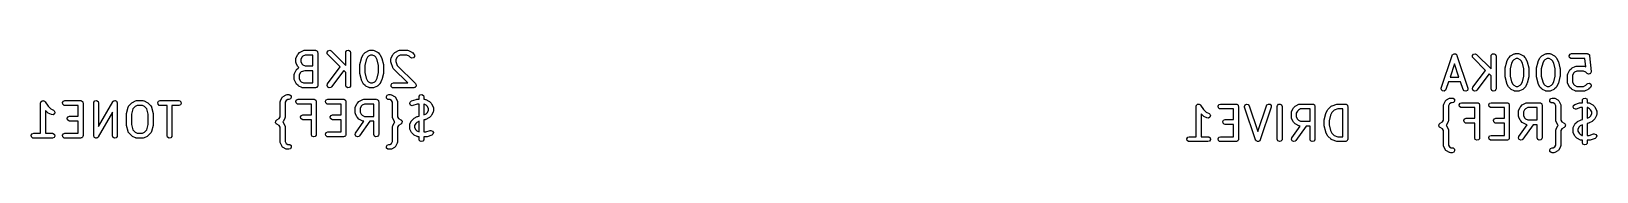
# Model space of a CAD drawing. Extents: x 4.53 to 6.69, y -3.76 to -2.38.
# Drawn here: x 4.533 to 6.414, y -2.498 to -2.375 of the extents above.
import ezdxf

# ---------------------------------------------------------------- set-up
doc = ezdxf.new("R2010")
doc.units = 0
doc.header["$MEASUREMENT"] = 0
doc.layers.add('BLACK', color=7, linetype='CONTINUOUS')

msp = doc.modelspace()

# ---------------------------------------------------------------- linework, layer by layer
at = {"layer": 'BLACK', "linetype": 'CONTINUOUS'}
for p, q in [((4.85121, -2.38548), (4.85139, -2.38447)), ((4.85121, -2.38923), (4.85121, -2.38548)), ((4.85139, -2.38447), (4.8515, -2.38433)), ((4.8515, -2.38433), (4.85152, -2.38416)), ((4.85152, -2.38416), (4.8534, -2.38041)), ((4.8534, -2.38041), (4.85392, -2.3797)), ((4.85392, -2.3797), (4.85395, -2.37964)), ((4.85395, -2.37964), (4.85582, -2.37777)), ((4.85582, -2.37777), (4.85655, -2.37726)), ((4.85655, -2.37726), (4.85659, -2.37721)), ((4.85659, -2.37721), (4.86034, -2.37534)), ((4.85846, -2.38348), (4.85711, -2.38617)), ((4.85711, -2.38617), (4.85711, -2.38853)), ((4.85966, -2.38228), (4.85846, -2.38348)), ((4.86236, -2.38093), (4.85966, -2.38228)), ((4.86034, -2.37534), (4.86132, -2.37505)), ((4.86132, -2.37505), (4.8615, -2.37509)), ((4.8615, -2.37509), (4.86166, -2.37503)), ((4.86166, -2.37503), (4.87478, -2.37503)), ((4.87183, -2.38093), (4.86236, -2.38093)), ((4.87183, -2.39377), (4.87183, -2.38093)), ((4.87478, -2.37503), (4.87517, -2.37509)), ((4.87517, -2.37509), (4.8753, -2.37507)), ((4.8753, -2.37507), (4.87541, -2.37514)), ((4.87541, -2.37514), (4.87579, -2.3752)), ((4.87579, -2.3752), (4.87638, -2.3757)), ((4.87638, -2.3757), (4.87705, -2.37608)), ((4.87705, -2.37608), (4.87714, -2.37633)), ((4.87714, -2.37633), (4.87734, -2.3765)), ((4.87734, -2.3765), (4.87747, -2.37726)), ((4.87747, -2.37726), (4.87774, -2.37798)), ((4.87774, -2.37798), (4.87774, -2.41735)), ((4.88881, -2.37721), (4.88996, -2.37556)), ((4.88898, -2.37923), (4.88881, -2.37721)), ((4.88957, -2.38007), (4.88898, -2.37923)), ((4.90463, -2.39513), (4.88957, -2.38007)), ((4.88996, -2.37556), (4.89191, -2.37504)), ((4.89191, -2.37504), (4.89375, -2.37589)), ((4.89375, -2.37589), (4.9112, -2.39335)), ((4.9112, -2.37798), (4.91138, -2.37697)), ((4.9112, -2.39335), (4.9112, -2.37798)), ((4.91138, -2.37697), (4.91268, -2.37542)), ((4.91268, -2.37542), (4.91467, -2.37507)), ((4.91467, -2.37507), (4.91642, -2.37608)), ((4.91642, -2.37608), (4.91711, -2.37798)), ((4.91711, -2.37798), (4.91711, -2.41735)), ((4.92816, -2.39226), (4.93004, -2.38476)), ((4.93004, -2.38476), (4.93025, -2.3843)), ((4.93025, -2.3843), (4.93026, -2.38416)), ((4.93026, -2.38416), (4.93214, -2.38041)), ((4.93214, -2.38041), (4.93266, -2.3797)), ((4.93266, -2.3797), (4.93269, -2.37964)), ((4.93269, -2.37964), (4.93456, -2.37777)), ((4.93569, -2.38651), (4.93398, -2.39334)), ((4.93456, -2.37777), (4.93529, -2.37726)), ((4.93529, -2.37726), (4.93533, -2.37721)), ((4.93533, -2.37721), (4.93908, -2.37534)), ((4.9372, -2.38348), (4.93569, -2.38651)), ((4.9384, -2.38228), (4.9372, -2.38348)), ((4.9411, -2.38093), (4.9384, -2.38228)), ((4.93908, -2.37534), (4.94006, -2.37505)), ((4.94006, -2.37505), (4.94024, -2.37509)), ((4.94024, -2.37509), (4.9404, -2.37503)), ((4.9404, -2.37503), (4.94415, -2.37503)), ((4.94345, -2.38093), (4.9411, -2.38093)), ((4.94615, -2.38228), (4.94345, -2.38093)), ((4.94415, -2.37503), (4.94516, -2.3752)), ((4.94516, -2.3752), (4.9453, -2.37532)), ((4.9453, -2.37532), (4.94547, -2.37534)), ((4.94547, -2.37534), (4.94922, -2.37721)), ((4.94735, -2.38348), (4.94615, -2.38228)), ((4.94886, -2.38651), (4.94735, -2.38348)), ((4.95057, -2.39334), (4.94886, -2.38651)), ((4.94922, -2.37721), (4.94993, -2.37774)), ((4.94993, -2.37774), (4.94999, -2.37777)), ((4.94999, -2.37777), (4.95186, -2.37964)), ((4.95186, -2.37964), (4.95237, -2.38036)), ((4.95237, -2.38036), (4.95242, -2.38041)), ((4.95242, -2.38041), (4.95429, -2.38416)), ((4.95429, -2.38416), (4.95444, -2.38465)), ((4.95444, -2.38465), (4.95451, -2.38476)), ((4.95451, -2.38476), (4.95639, -2.39226)), ((4.96557, -2.38548), (4.96575, -2.38447)), ((4.96557, -2.38923), (4.96557, -2.38548)), ((4.96575, -2.38447), (4.96586, -2.38433)), ((4.96586, -2.38433), (4.96588, -2.38416)), ((4.96588, -2.38416), (4.96776, -2.38041)), ((4.96776, -2.38041), (4.96828, -2.3797)), ((4.96828, -2.3797), (4.96831, -2.37964)), ((4.96831, -2.37964), (4.97018, -2.37777)), ((4.97018, -2.37777), (4.97091, -2.37726)), ((4.97091, -2.37726), (4.97095, -2.37721)), ((4.97095, -2.37721), (4.9747, -2.37534)), ((4.97282, -2.38348), (4.97148, -2.38617)), ((4.97148, -2.38617), (4.97148, -2.38875)), ((4.97402, -2.38228), (4.97282, -2.38348)), ((4.97672, -2.38093), (4.97402, -2.38228)), ((4.9747, -2.37534), (4.97568, -2.37505)), ((4.97568, -2.37505), (4.97586, -2.37509)), ((4.97586, -2.37509), (4.97602, -2.37503)), ((4.97602, -2.37503), (4.9854, -2.37503)), ((4.9847, -2.38093), (4.97672, -2.38093)), ((4.9874, -2.38228), (4.9847, -2.38093)), ((4.9854, -2.37503), (4.98641, -2.3752)), ((4.98641, -2.3752), (4.98654, -2.37532)), ((4.98654, -2.37532), (4.98672, -2.37534)), ((4.98672, -2.37534), (4.99047, -2.37721)), ((4.98893, -2.38382), (4.9874, -2.38228)), ((4.99076, -2.38467), (4.98893, -2.38382)), ((4.99047, -2.37721), (4.99117, -2.37774)), ((4.99271, -2.38415), (4.99076, -2.38467)), ((4.99117, -2.37774), (4.99123, -2.37777)), ((4.99123, -2.37777), (4.99311, -2.37964)), ((4.99387, -2.38249), (4.99271, -2.38415)), ((4.99311, -2.37964), (4.9937, -2.38048)), ((4.9937, -2.38048), (4.99387, -2.38249)), ((6.22744, -2.42052), (6.24056, -2.38115)), ((6.24056, -2.38115), (6.24105, -2.38024)), ((6.24105, -2.38024), (6.24112, -2.3802)), ((6.24112, -2.3802), (6.24115, -2.38012)), ((6.24115, -2.38012), (6.24198, -2.37968)), ((6.24198, -2.37968), (6.24277, -2.37919)), ((6.24277, -2.37919), (6.24286, -2.3792)), ((6.24286, -2.3792), (6.24293, -2.37916)), ((6.24293, -2.37916), (6.24385, -2.37935)), ((6.24385, -2.37935), (6.24477, -2.37948)), ((6.24477, -2.37948), (6.24483, -2.37955)), ((6.24483, -2.37955), (6.24491, -2.37956)), ((6.24491, -2.37956), (6.24549, -2.3803)), ((6.24549, -2.3803), (6.24611, -2.38099)), ((6.24611, -2.38099), (6.24611, -2.38108)), ((6.24611, -2.38108), (6.24616, -2.38115)), ((6.24616, -2.38115), (6.25929, -2.42052)), ((6.26488, -2.38132), (6.26604, -2.37966)), ((6.26506, -2.38333), (6.26488, -2.38132)), ((6.26565, -2.38417), (6.26506, -2.38333)), ((6.28071, -2.39923), (6.26565, -2.38417)), ((6.26604, -2.37966), (6.26799, -2.37914)), ((6.26799, -2.37914), (6.26982, -2.37999)), ((6.26982, -2.37999), (6.28728, -2.39745)), ((6.28728, -2.38208), (6.28746, -2.38107)), ((6.28728, -2.39745), (6.28728, -2.38208)), ((6.28746, -2.38107), (6.28876, -2.37952)), ((6.28876, -2.37952), (6.29075, -2.37917)), ((6.29075, -2.37917), (6.29249, -2.38018)), ((6.29249, -2.38018), (6.29319, -2.38208)), ((6.29319, -2.38208), (6.29319, -2.42145)), ((6.30612, -2.38886), (6.30632, -2.3884)), ((6.30632, -2.3884), (6.30634, -2.38826)), ((6.30634, -2.38826), (6.30821, -2.38451)), ((6.30821, -2.38451), (6.30874, -2.3838)), ((6.30874, -2.3838), (6.30877, -2.38374)), ((6.30877, -2.38374), (6.31064, -2.38187)), ((6.31064, -2.38187), (6.31136, -2.38136)), ((6.31136, -2.38136), (6.31141, -2.38131)), ((6.31141, -2.38131), (6.31516, -2.37944)), ((6.31328, -2.38758), (6.31177, -2.39061)), ((6.31448, -2.38638), (6.31328, -2.38758)), ((6.31718, -2.38503), (6.31448, -2.38638)), ((6.31516, -2.37944), (6.31614, -2.37915)), ((6.31614, -2.37915), (6.31631, -2.37919)), ((6.31631, -2.37919), (6.31648, -2.37913)), ((6.31648, -2.37913), (6.32023, -2.37913)), ((6.31953, -2.38503), (6.31718, -2.38503)), ((6.32223, -2.38638), (6.31953, -2.38503)), ((6.32023, -2.37913), (6.32124, -2.3793)), ((6.32124, -2.3793), (6.32137, -2.37942)), ((6.32137, -2.37942), (6.32155, -2.37944)), ((6.32155, -2.37944), (6.3253, -2.38131)), ((6.32343, -2.38758), (6.32223, -2.38638)), ((6.32494, -2.39061), (6.32343, -2.38758)), ((6.3253, -2.38131), (6.32601, -2.38184)), ((6.32601, -2.38184), (6.32607, -2.38187)), ((6.32607, -2.38187), (6.32794, -2.38374)), ((6.32794, -2.38374), (6.32845, -2.38446)), ((6.32845, -2.38446), (6.32849, -2.38451)), ((6.32849, -2.38451), (6.33037, -2.38826)), ((6.33037, -2.38826), (6.33051, -2.38875)), ((6.34361, -2.38886), (6.34382, -2.3884)), ((6.34382, -2.3884), (6.34383, -2.38826)), ((6.34383, -2.38826), (6.34571, -2.38451)), ((6.34571, -2.38451), (6.34624, -2.3838)), ((6.34624, -2.3838), (6.34626, -2.38374)), ((6.34626, -2.38374), (6.34814, -2.38187)), ((6.34814, -2.38187), (6.34886, -2.38136)), ((6.34886, -2.38136), (6.3489, -2.38131)), ((6.3489, -2.38131), (6.35265, -2.37944)), ((6.35078, -2.38758), (6.34926, -2.39061)), ((6.35197, -2.38638), (6.35078, -2.38758)), ((6.35467, -2.38503), (6.35197, -2.38638)), ((6.35265, -2.37944), (6.35364, -2.37915)), ((6.35364, -2.37915), (6.35381, -2.37919)), ((6.35381, -2.37919), (6.35397, -2.37913)), ((6.35397, -2.37913), (6.35772, -2.37913)), ((6.35703, -2.38503), (6.35467, -2.38503)), ((6.35972, -2.38638), (6.35703, -2.38503)), ((6.35772, -2.37913), (6.35873, -2.3793)), ((6.35873, -2.3793), (6.35887, -2.37942)), ((6.35887, -2.37942), (6.35904, -2.37944)), ((6.35904, -2.37944), (6.36279, -2.38131)), ((6.36092, -2.38758), (6.35972, -2.38638)), ((6.36244, -2.39061), (6.36092, -2.38758)), ((6.36279, -2.38131), (6.3635, -2.38184)), ((6.3635, -2.38184), (6.36356, -2.38187)), ((6.36356, -2.38187), (6.36544, -2.38374)), ((6.36544, -2.38374), (6.36594, -2.38446)), ((6.36594, -2.38446), (6.36599, -2.38451)), ((6.36599, -2.38451), (6.36786, -2.38826)), ((6.36786, -2.38826), (6.36801, -2.38875)), ((6.38106, -2.38157), (6.38207, -2.37982)), ((6.38141, -2.38356), (6.38106, -2.38157)), ((6.38296, -2.38485), (6.38141, -2.38356)), ((6.38207, -2.37982), (6.38397, -2.37913)), ((6.38397, -2.38503), (6.38296, -2.38485)), ((6.38397, -2.37913), (6.40272, -2.37913)), ((6.40005, -2.38503), (6.38397, -2.38503)), ((6.40102, -2.3948), (6.40005, -2.38503)), ((6.40272, -2.37913), (6.40287, -2.37915)), ((6.40287, -2.37915), (6.40294, -2.37913)), ((6.40294, -2.37913), (6.40305, -2.37919)), ((6.40305, -2.37919), (6.40373, -2.3793)), ((6.40373, -2.3793), (6.40421, -2.37971)), ((6.40421, -2.37971), (6.40478, -2.37997)), ((6.40478, -2.37997), (6.40496, -2.38034)), ((6.40496, -2.38034), (6.40528, -2.3806)), ((6.40528, -2.3806), (6.40538, -2.38122)), ((6.40538, -2.38122), (6.40566, -2.38179)), ((6.40566, -2.38179), (6.40753, -2.40053)), ((4.84933, -2.40423), (4.84951, -2.40322)), ((4.84933, -2.40985), (4.84933, -2.40423)), ((4.84951, -2.40322), (4.84963, -2.40308)), ((4.84963, -2.40308), (4.84965, -2.4029)), ((4.84965, -2.4029), (4.85152, -2.39916)), ((4.85127, -2.38939), (4.85121, -2.38923)), ((4.85123, -2.38956), (4.85127, -2.38939)), ((4.85152, -2.39055), (4.85123, -2.38956)), ((4.8534, -2.3943), (4.85152, -2.39055)), ((4.85152, -2.39916), (4.85205, -2.39845)), ((4.85205, -2.39845), (4.85207, -2.39839)), ((4.85207, -2.39839), (4.85395, -2.39651)), ((4.85344, -2.39434), (4.8534, -2.3943)), ((4.85395, -2.39506), (4.85344, -2.39434)), ((4.85481, -2.39592), (4.85395, -2.39506)), ((4.85395, -2.39651), (4.85479, -2.39592)), ((4.85479, -2.39592), (4.85481, -2.39592)), ((4.85659, -2.40222), (4.85524, -2.40492)), ((4.85524, -2.40492), (4.85524, -2.40915)), ((4.85763, -2.40118), (4.85659, -2.40222)), ((4.85711, -2.38853), (4.85846, -2.39123)), ((4.86214, -2.39968), (4.85763, -2.40118)), ((4.85846, -2.39123), (4.85966, -2.39242)), ((4.85966, -2.39242), (4.86236, -2.39377)), ((4.87183, -2.39968), (4.86214, -2.39968)), ((4.86236, -2.39377), (4.87183, -2.39377)), ((4.87183, -2.4144), (4.87183, -2.39968)), ((4.8893, -2.41558), (4.90463, -2.39513)), ((4.90885, -2.39935), (4.89402, -2.41912)), ((4.9112, -2.4017), (4.90885, -2.39935)), ((4.9112, -2.41735), (4.9112, -2.4017)), ((4.92807, -2.39298), (4.92818, -2.3924)), ((4.92807, -2.40235), (4.92807, -2.39298)), ((4.92812, -2.40248), (4.92807, -2.40235)), ((4.92816, -2.40307), (4.92812, -2.40248)), ((4.92818, -2.3924), (4.92816, -2.39226)), ((4.93004, -2.41057), (4.92816, -2.40307)), ((4.93398, -2.39334), (4.93398, -2.40199)), ((4.93398, -2.40199), (4.93569, -2.40882)), ((4.94886, -2.40882), (4.95057, -2.40199)), ((4.95057, -2.40199), (4.95057, -2.39334)), ((4.95639, -2.40307), (4.95451, -2.41057)), ((4.95648, -2.40235), (4.95637, -2.40293)), ((4.95637, -2.40293), (4.95639, -2.40307)), ((4.95639, -2.39226), (4.95643, -2.39285)), ((4.95643, -2.39285), (4.95648, -2.39298)), ((4.95648, -2.39298), (4.95648, -2.40235)), ((4.96559, -2.38929), (4.96557, -2.38923)), ((4.96572, -2.39016), (4.96559, -2.38929)), ((4.9676, -2.39579), (4.96572, -2.39016)), ((4.96771, -2.39592), (4.9676, -2.39579)), ((4.96772, -2.3961), (4.96771, -2.39592)), ((4.96831, -2.39694), (4.96772, -2.3961)), ((4.98577, -2.4144), (4.96831, -2.39694)), ((4.97148, -2.38875), (4.97298, -2.39326)), ((4.97298, -2.39326), (4.99498, -2.41526)), ((6.24336, -2.39142), (6.23809, -2.40725)), ((6.23809, -2.40725), (6.24864, -2.40725)), ((6.24864, -2.40725), (6.24336, -2.39142)), ((6.26537, -2.41968), (6.28071, -2.39923)), ((6.28493, -2.40345), (6.2701, -2.42322)), ((6.28728, -2.4058), (6.28493, -2.40345)), ((6.28728, -2.42145), (6.28728, -2.4058)), ((6.30415, -2.39708), (6.30425, -2.3965)), ((6.30415, -2.40645), (6.30415, -2.39708)), ((6.3042, -2.40658), (6.30415, -2.40645)), ((6.30424, -2.40717), (6.3042, -2.40658)), ((6.30424, -2.39636), (6.30612, -2.38886)), ((6.30425, -2.3965), (6.30424, -2.39636)), ((6.30612, -2.41467), (6.30424, -2.40717)), ((6.31177, -2.39061), (6.31006, -2.39744)), ((6.31006, -2.39744), (6.31006, -2.40609)), ((6.31006, -2.40609), (6.31177, -2.41292)), ((6.32665, -2.39744), (6.32494, -2.39061)), ((6.32494, -2.41292), (6.32665, -2.40609)), ((6.32665, -2.40609), (6.32665, -2.39744)), ((6.33051, -2.38875), (6.33059, -2.38886)), ((6.33059, -2.38886), (6.33247, -2.39636)), ((6.33247, -2.40717), (6.33059, -2.41467)), ((6.33256, -2.40645), (6.33245, -2.40703)), ((6.33245, -2.40703), (6.33247, -2.40717)), ((6.33247, -2.39636), (6.33251, -2.39695)), ((6.33251, -2.39695), (6.33256, -2.39708)), ((6.33256, -2.39708), (6.33256, -2.40645)), ((6.34165, -2.39708), (6.34175, -2.3965)), ((6.34165, -2.40645), (6.34165, -2.39708)), ((6.34169, -2.40658), (6.34165, -2.40645)), ((6.34174, -2.40717), (6.34169, -2.40658)), ((6.34174, -2.39636), (6.34361, -2.38886)), ((6.34175, -2.3965), (6.34174, -2.39636)), ((6.34361, -2.41467), (6.34174, -2.40717)), ((6.34926, -2.39061), (6.34755, -2.39744)), ((6.34755, -2.39744), (6.34755, -2.40609)), ((6.34755, -2.40609), (6.34926, -2.41292)), ((6.36415, -2.39744), (6.36244, -2.39061)), ((6.36244, -2.41292), (6.36415, -2.40609)), ((6.36415, -2.40609), (6.36415, -2.39744)), ((6.36801, -2.38875), (6.36809, -2.38886)), ((6.36809, -2.38886), (6.36996, -2.39636)), ((6.36996, -2.40717), (6.36809, -2.41467)), ((6.37005, -2.40645), (6.36995, -2.40703)), ((6.36995, -2.40703), (6.36996, -2.40717)), ((6.36996, -2.39636), (6.37, -2.39695)), ((6.37, -2.39695), (6.37005, -2.39708)), ((6.37005, -2.39708), (6.37005, -2.40645)), ((6.37914, -2.40458), (6.37932, -2.40357)), ((6.37914, -2.41395), (6.37914, -2.40458)), ((6.37932, -2.40357), (6.37943, -2.40343)), ((6.37943, -2.40343), (6.37945, -2.40326)), ((6.37945, -2.40326), (6.38133, -2.39951)), ((6.38133, -2.39951), (6.38186, -2.3988)), ((6.38186, -2.3988), (6.38188, -2.39874)), ((6.38188, -2.39874), (6.38376, -2.39686)), ((6.38376, -2.39686), (6.38448, -2.39636)), ((6.38448, -2.39636), (6.38453, -2.39631)), ((6.38453, -2.39631), (6.38827, -2.39444)), ((6.3864, -2.40258), (6.38505, -2.40527)), ((6.38505, -2.40527), (6.38505, -2.41325)), ((6.38759, -2.40138), (6.3864, -2.40258)), ((6.39029, -2.40003), (6.38759, -2.40138)), ((6.38827, -2.39444), (6.38926, -2.39414)), ((6.38926, -2.39414), (6.38943, -2.39419)), ((6.38943, -2.39419), (6.3896, -2.39412)), ((6.3896, -2.39412), (6.39897, -2.39412)), ((6.39827, -2.40003), (6.39029, -2.40003)), ((6.40097, -2.40138), (6.39827, -2.40003)), ((6.39897, -2.39412), (6.39998, -2.3943)), ((6.39998, -2.3943), (6.40011, -2.39442)), ((6.40011, -2.39442), (6.40029, -2.39444)), ((6.40029, -2.39444), (6.40102, -2.3948)), ((6.40251, -2.40292), (6.40097, -2.40138)), ((6.40252, -2.40292), (6.40251, -2.40292)), ((6.40253, -2.40294), (6.40252, -2.40292)), ((6.40344, -2.40335), (6.40253, -2.40294)), ((6.40434, -2.40377), (6.40344, -2.40335)), ((6.40435, -2.40376), (6.40434, -2.40377)), ((6.40437, -2.40377), (6.40435, -2.40376)), ((6.40533, -2.4035), (6.40437, -2.40377)), ((6.40629, -2.40325), (6.40533, -2.4035)), ((6.4063, -2.40323), (6.40629, -2.40325)), ((6.40632, -2.40322), (6.4063, -2.40323)), ((6.40688, -2.4024), (6.40632, -2.40322)), ((6.40745, -2.40159), (6.40688, -2.4024)), ((6.40745, -2.40156), (6.40744, -2.40157)), ((6.40744, -2.40157), (6.40745, -2.40159)), ((6.40753, -2.40053), (6.40745, -2.40156)), ((4.84939, -2.41002), (4.84933, -2.40985)), ((4.84935, -2.41019), (4.84939, -2.41002)), ((4.84965, -2.41117), (4.84935, -2.41019)), ((4.85152, -2.41492), (4.84965, -2.41117)), ((4.85157, -2.41496), (4.85152, -2.41492)), ((4.85207, -2.41569), (4.85157, -2.41496)), ((4.85395, -2.41756), (4.85207, -2.41569)), ((4.85401, -2.41759), (4.85395, -2.41756)), ((4.85472, -2.41811), (4.85401, -2.41759)), ((4.85847, -2.41999), (4.85472, -2.41811)), ((4.85524, -2.40915), (4.85659, -2.41185)), ((4.85659, -2.41185), (4.85779, -2.41305)), ((4.85779, -2.41305), (4.86048, -2.4144)), ((4.85864, -2.42001), (4.85847, -2.41999)), ((4.85878, -2.42012), (4.85864, -2.42001)), ((4.85979, -2.4203), (4.85878, -2.42012)), ((4.87478, -2.4203), (4.85979, -2.4203)), ((4.86048, -2.4144), (4.87183, -2.4144)), ((4.87551, -2.42004), (4.87478, -2.4203)), ((4.87626, -2.41991), (4.87551, -2.42004)), ((4.87643, -2.4197), (4.87626, -2.41991)), ((4.87668, -2.41961), (4.87643, -2.4197)), ((4.87707, -2.41895), (4.87668, -2.41961)), ((4.87756, -2.41836), (4.87707, -2.41895)), ((4.87763, -2.41797), (4.87756, -2.41836)), ((4.87769, -2.41786), (4.87763, -2.41797)), ((4.87774, -2.41735), (4.87767, -2.41773)), ((4.87767, -2.41773), (4.87769, -2.41786)), ((4.88871, -2.41751), (4.8893, -2.41558)), ((4.8895, -2.41937), (4.88871, -2.41751)), ((4.8913, -2.42028), (4.8895, -2.41937)), ((4.89327, -2.41982), (4.8913, -2.42028)), ((4.89402, -2.41912), (4.89327, -2.41982)), ((4.91189, -2.41925), (4.9112, -2.41735)), ((4.91364, -2.42026), (4.91189, -2.41925)), ((4.91563, -2.41991), (4.91364, -2.42026)), ((4.91693, -2.41836), (4.91563, -2.41991)), ((4.91711, -2.41735), (4.91693, -2.41836)), ((4.93012, -2.41068), (4.93004, -2.41057)), ((4.93026, -2.41117), (4.93012, -2.41068)), ((4.93214, -2.41492), (4.93026, -2.41117)), ((4.93218, -2.41496), (4.93214, -2.41492)), ((4.93269, -2.41569), (4.93218, -2.41496)), ((4.93456, -2.41756), (4.93269, -2.41569)), ((4.93462, -2.41759), (4.93456, -2.41756)), ((4.93533, -2.41811), (4.93462, -2.41759)), ((4.93908, -2.41999), (4.93533, -2.41811)), ((4.93569, -2.40882), (4.9372, -2.41185)), ((4.9372, -2.41185), (4.9384, -2.41305)), ((4.9384, -2.41305), (4.9411, -2.4144)), ((4.93926, -2.42001), (4.93908, -2.41999)), ((4.93939, -2.42012), (4.93926, -2.42001)), ((4.9404, -2.4203), (4.93939, -2.42012)), ((4.94415, -2.4203), (4.9404, -2.4203)), ((4.9411, -2.4144), (4.94345, -2.4144)), ((4.94345, -2.4144), (4.94615, -2.41305)), ((4.94432, -2.42024), (4.94415, -2.4203)), ((4.94449, -2.42028), (4.94432, -2.42024)), ((4.94547, -2.41999), (4.94449, -2.42028)), ((4.94922, -2.41811), (4.94547, -2.41999)), ((4.94615, -2.41305), (4.94735, -2.41185)), ((4.94735, -2.41185), (4.94886, -2.40882)), ((4.94926, -2.41807), (4.94922, -2.41811)), ((4.94999, -2.41756), (4.94926, -2.41807)), ((4.95186, -2.41569), (4.94999, -2.41756)), ((4.95189, -2.41563), (4.95186, -2.41569)), ((4.95242, -2.41492), (4.95189, -2.41563)), ((4.95429, -2.41117), (4.95242, -2.41492)), ((4.95431, -2.41103), (4.95429, -2.41117)), ((4.95451, -2.41057), (4.95431, -2.41103)), ((4.96561, -2.41684), (4.96662, -2.41509)), ((4.96597, -2.41882), (4.96561, -2.41684)), ((4.96751, -2.42012), (4.96597, -2.41882)), ((4.96662, -2.41509), (4.96852, -2.4144)), ((4.96852, -2.4203), (4.96751, -2.42012)), ((4.96852, -2.4144), (4.98577, -2.4144)), ((4.99289, -2.4203), (4.96852, -2.4203)), ((4.99373, -2.42), (4.99289, -2.4203)), ((4.99459, -2.41977), (4.99373, -2.42)), ((4.99467, -2.41966), (4.99459, -2.41977)), ((4.99479, -2.41961), (4.99467, -2.41966)), ((4.99524, -2.41884), (4.99479, -2.41961)), ((4.99498, -2.41526), (4.99535, -2.41579)), ((4.99575, -2.41811), (4.99524, -2.41884)), ((4.99535, -2.41579), (4.99545, -2.41587)), ((4.99545, -2.41587), (4.99547, -2.41595)), ((4.99547, -2.41595), (4.99557, -2.4161)), ((4.99557, -2.4161), (4.99565, -2.41699)), ((4.99565, -2.41699), (4.9958, -2.41786)), ((4.9958, -2.41786), (4.99573, -2.41798)), ((4.99573, -2.41798), (4.99575, -2.41811)), ((6.22749, -2.42253), (6.22744, -2.42052)), ((6.22883, -2.42405), (6.22749, -2.42253)), ((6.23083, -2.42434), (6.22883, -2.42405)), ((6.23255, -2.42329), (6.23083, -2.42434)), ((6.23304, -2.42238), (6.23255, -2.42329)), ((6.23612, -2.41315), (6.23304, -2.42238)), ((6.25061, -2.41315), (6.23612, -2.41315)), ((6.25369, -2.42238), (6.25061, -2.41315)), ((6.25494, -2.42397), (6.25369, -2.42238)), ((6.25692, -2.42437), (6.25494, -2.42397)), ((6.2587, -2.42341), (6.25692, -2.42437)), ((6.25944, -2.42153), (6.2587, -2.42341)), ((6.25929, -2.42052), (6.25944, -2.42153)), ((6.26479, -2.42161), (6.26537, -2.41968)), ((6.26558, -2.42347), (6.26479, -2.42161)), ((6.26738, -2.42438), (6.26558, -2.42347)), ((6.26935, -2.42392), (6.26738, -2.42438)), ((6.2701, -2.42322), (6.26935, -2.42392)), ((6.28797, -2.42335), (6.28728, -2.42145)), ((6.28972, -2.42436), (6.28797, -2.42335)), ((6.29171, -2.42401), (6.28972, -2.42436)), ((6.29301, -2.42246), (6.29171, -2.42401)), ((6.29319, -2.42145), (6.29301, -2.42246)), ((6.30619, -2.41478), (6.30612, -2.41467)), ((6.30634, -2.41527), (6.30619, -2.41478)), ((6.30821, -2.41902), (6.30634, -2.41527)), ((6.30826, -2.41906), (6.30821, -2.41902)), ((6.30877, -2.41979), (6.30826, -2.41906)), ((6.31064, -2.42166), (6.30877, -2.41979)), ((6.3107, -2.42169), (6.31064, -2.42166)), ((6.31141, -2.42222), (6.3107, -2.42169)), ((6.31516, -2.42409), (6.31141, -2.42222)), ((6.31177, -2.41292), (6.31328, -2.41595)), ((6.31328, -2.41595), (6.31448, -2.41715)), ((6.31448, -2.41715), (6.31718, -2.4185)), ((6.31533, -2.42411), (6.31516, -2.42409)), ((6.31547, -2.42422), (6.31533, -2.42411)), ((6.31648, -2.4244), (6.31547, -2.42422)), ((6.32023, -2.4244), (6.31648, -2.4244)), ((6.31718, -2.4185), (6.31953, -2.4185)), ((6.31953, -2.4185), (6.32223, -2.41715)), ((6.32039, -2.42434), (6.32023, -2.4244)), ((6.32057, -2.42438), (6.32039, -2.42434)), ((6.32155, -2.42409), (6.32057, -2.42438)), ((6.3253, -2.42222), (6.32155, -2.42409)), ((6.32223, -2.41715), (6.32343, -2.41595)), ((6.32343, -2.41595), (6.32494, -2.41292)), ((6.32534, -2.42217), (6.3253, -2.42222)), ((6.32607, -2.42166), (6.32534, -2.42217)), ((6.32794, -2.41979), (6.32607, -2.42166)), ((6.32797, -2.41973), (6.32794, -2.41979)), ((6.32849, -2.41902), (6.32797, -2.41973)), ((6.33037, -2.41527), (6.32849, -2.41902)), ((6.33038, -2.41513), (6.33037, -2.41527)), ((6.33059, -2.41467), (6.33038, -2.41513)), ((6.34369, -2.41478), (6.34361, -2.41467)), ((6.34383, -2.41527), (6.34369, -2.41478)), ((6.34571, -2.41902), (6.34383, -2.41527)), ((6.34576, -2.41906), (6.34571, -2.41902)), ((6.34626, -2.41979), (6.34576, -2.41906)), ((6.34814, -2.42166), (6.34626, -2.41979)), ((6.3482, -2.42169), (6.34814, -2.42166)), ((6.3489, -2.42222), (6.3482, -2.42169)), ((6.35265, -2.42409), (6.3489, -2.42222)), ((6.34926, -2.41292), (6.35078, -2.41595)), ((6.35078, -2.41595), (6.35197, -2.41715)), ((6.35197, -2.41715), (6.35467, -2.4185)), ((6.35283, -2.42411), (6.35265, -2.42409)), ((6.35296, -2.42422), (6.35283, -2.42411)), ((6.35397, -2.4244), (6.35296, -2.42422)), ((6.35772, -2.4244), (6.35397, -2.4244)), ((6.35467, -2.4185), (6.35703, -2.4185)), ((6.35703, -2.4185), (6.35972, -2.41715)), ((6.35789, -2.42434), (6.35772, -2.4244)), ((6.35806, -2.42438), (6.35789, -2.42434)), ((6.35904, -2.42409), (6.35806, -2.42438)), ((6.36279, -2.42222), (6.35904, -2.42409)), ((6.35972, -2.41715), (6.36092, -2.41595)), ((6.36092, -2.41595), (6.36244, -2.41292)), ((6.36284, -2.42217), (6.36279, -2.42222)), ((6.36356, -2.42166), (6.36284, -2.42217)), ((6.36544, -2.41979), (6.36356, -2.42166)), ((6.36546, -2.41973), (6.36544, -2.41979)), ((6.36599, -2.41902), (6.36546, -2.41973)), ((6.36786, -2.41527), (6.36599, -2.41902)), ((6.36788, -2.41513), (6.36786, -2.41527)), ((6.36809, -2.41467), (6.36788, -2.41513)), ((6.3792, -2.41412), (6.37914, -2.41395)), ((6.37916, -2.41429), (6.3792, -2.41412)), ((6.37945, -2.41527), (6.37916, -2.41429)), ((6.38133, -2.41902), (6.37945, -2.41527)), ((6.38138, -2.41906), (6.38133, -2.41902)), ((6.38188, -2.41979), (6.38138, -2.41906)), ((6.38376, -2.42166), (6.38188, -2.41979)), ((6.38382, -2.42169), (6.38376, -2.42166)), ((6.38453, -2.42222), (6.38382, -2.42169)), ((6.38827, -2.42409), (6.38453, -2.42222)), ((6.38505, -2.41325), (6.3864, -2.41595)), ((6.3864, -2.41595), (6.38759, -2.41715)), ((6.38759, -2.41715), (6.39029, -2.4185)), ((6.38845, -2.42411), (6.38827, -2.42409)), ((6.38859, -2.42422), (6.38845, -2.42411)), ((6.3896, -2.4244), (6.38859, -2.42422)), ((6.39897, -2.4244), (6.3896, -2.4244)), ((6.39029, -2.4185), (6.39827, -2.4185)), ((6.39827, -2.4185), (6.40097, -2.41715)), ((6.39913, -2.42434), (6.39897, -2.4244)), ((6.39931, -2.42438), (6.39913, -2.42434)), ((6.40029, -2.42409), (6.39931, -2.42438)), ((6.40404, -2.42222), (6.40029, -2.42409)), ((6.40097, -2.41715), (6.40251, -2.41561)), ((6.40251, -2.41561), (6.40335, -2.41502)), ((6.40335, -2.41502), (6.40536, -2.41485)), ((6.40408, -2.42217), (6.40404, -2.42222)), ((6.40481, -2.42166), (6.40408, -2.42217)), ((6.40668, -2.41979), (6.40481, -2.42166)), ((6.40536, -2.41485), (6.40701, -2.41601)), ((6.40753, -2.41796), (6.40668, -2.41979)), ((6.40701, -2.41601), (6.40753, -2.41796)), ((4.54465, -2.43861), (4.54483, -2.4376)), ((4.54465, -2.47503), (4.54465, -2.43861)), ((4.54483, -2.4376), (4.54493, -2.43747)), ((4.54493, -2.43747), (4.54495, -2.4373)), ((4.54495, -2.4373), (4.54557, -2.43671)), ((4.54557, -2.43671), (4.54612, -2.43605)), ((4.54612, -2.43605), (4.54629, -2.43602)), ((4.54629, -2.43602), (4.54641, -2.4359)), ((4.54641, -2.4359), (4.54727, -2.43585)), ((4.54727, -2.43585), (4.54811, -2.4357)), ((4.54811, -2.4357), (4.54826, -2.43579)), ((4.54826, -2.43579), (4.54843, -2.43577)), ((4.54843, -2.43577), (4.54912, -2.43628)), ((4.54912, -2.43628), (4.54986, -2.43671)), ((4.54986, -2.43671), (4.54992, -2.43687)), ((4.54992, -2.43687), (4.55006, -2.43697)), ((4.55006, -2.43697), (4.55364, -2.44235)), ((4.55364, -2.44235), (4.55685, -2.44556)), ((4.57094, -2.4381), (4.57195, -2.43635)), ((4.57129, -2.44008), (4.57094, -2.4381)), ((4.57284, -2.44138), (4.57129, -2.44008)), ((4.57195, -2.43635), (4.57385, -2.43566)), ((4.57385, -2.44156), (4.57284, -2.44138)), ((4.57385, -2.43566), (4.59259, -2.43566)), ((4.58964, -2.44156), (4.57385, -2.44156)), ((4.58964, -2.4544), (4.58964, -2.44156)), ((4.59259, -2.43566), (4.59298, -2.43572)), ((4.59298, -2.43572), (4.59311, -2.4357)), ((4.59311, -2.4357), (4.59322, -2.43577)), ((4.59322, -2.43577), (4.5936, -2.43583)), ((4.5936, -2.43583), (4.59419, -2.43633)), ((4.59419, -2.43633), (4.59486, -2.43671)), ((4.59486, -2.43671), (4.59495, -2.43696)), ((4.59495, -2.43696), (4.59515, -2.43713)), ((4.59515, -2.43713), (4.59529, -2.43789)), ((4.59529, -2.43789), (4.59555, -2.43861)), ((4.59555, -2.43861), (4.59555, -2.47798)), ((4.60839, -2.43861), (4.60857, -2.4376)), ((4.60839, -2.47798), (4.60839, -2.43861)), ((4.60857, -2.4376), (4.60987, -2.43605)), ((4.60987, -2.43605), (4.61186, -2.4357)), ((4.61186, -2.4357), (4.6136, -2.43671)), ((4.6136, -2.43671), (4.6143, -2.43861)), ((4.6143, -2.46686), (4.63128, -2.43714)), ((4.6143, -2.43861), (4.6143, -2.46686)), ((4.63128, -2.43714), (4.63193, -2.43635)), ((4.63193, -2.43635), (4.63219, -2.43626)), ((4.63219, -2.43626), (4.63236, -2.43605)), ((4.63236, -2.43605), (4.63311, -2.43592)), ((4.63311, -2.43592), (4.63383, -2.43566)), ((4.63383, -2.43566), (4.63408, -2.43575)), ((4.63408, -2.43575), (4.63435, -2.4357)), ((4.63435, -2.4357), (4.63501, -2.43608)), ((4.63501, -2.43608), (4.63573, -2.43634)), ((4.63573, -2.43634), (4.63586, -2.43657)), ((4.63586, -2.43657), (4.6361, -2.43671)), ((4.6361, -2.43671), (4.63636, -2.43743)), ((4.63636, -2.43743), (4.63675, -2.43808)), ((4.63675, -2.43808), (4.6367, -2.43835)), ((4.6367, -2.43835), (4.63679, -2.43861)), ((4.63679, -2.43861), (4.63679, -2.47798)), ((4.64785, -2.45102), (4.64972, -2.44352)), ((4.64972, -2.44352), (4.65014, -2.44258)), ((4.65014, -2.44258), (4.65038, -2.44241)), ((4.65038, -2.44241), (4.6505, -2.44214)), ((4.6505, -2.44214), (4.65425, -2.4384)), ((4.65425, -2.4384), (4.65497, -2.43789)), ((4.65497, -2.43789), (4.65502, -2.43784)), ((4.65502, -2.43784), (4.65877, -2.43597)), ((4.65809, -2.44291), (4.65525, -2.44574)), ((4.66078, -2.44156), (4.65809, -2.44291)), ((4.65877, -2.43597), (4.65975, -2.43567)), ((4.65975, -2.43567), (4.65992, -2.43572)), ((4.65992, -2.43572), (4.66009, -2.43566)), ((4.66009, -2.43566), (4.66759, -2.43566)), ((4.66689, -2.44156), (4.66078, -2.44156)), ((4.66959, -2.44291), (4.66689, -2.44156)), ((4.66759, -2.43566), (4.6686, -2.43583)), ((4.6686, -2.43583), (4.66873, -2.43595)), ((4.66873, -2.43595), (4.66891, -2.43597)), ((4.66891, -2.43597), (4.67266, -2.43784)), ((4.67242, -2.44574), (4.66959, -2.44291)), ((4.67266, -2.43784), (4.67336, -2.43837)), ((4.67336, -2.43837), (4.67342, -2.4384)), ((4.67342, -2.4384), (4.67717, -2.44214)), ((4.67717, -2.44214), (4.67776, -2.44298)), ((4.67776, -2.44298), (4.67779, -2.44327)), ((4.67779, -2.44327), (4.67795, -2.44352)), ((4.67795, -2.44352), (4.67982, -2.45102)), ((4.6853, -2.4381), (4.68631, -2.43635)), ((4.68565, -2.44008), (4.6853, -2.4381)), ((4.6872, -2.44138), (4.68565, -2.44008)), ((4.68631, -2.43635), (4.68821, -2.43566)), ((4.68821, -2.44156), (4.6872, -2.44138)), ((4.68821, -2.43566), (4.7107, -2.43566)), ((4.6965, -2.44156), (4.68821, -2.44156)), ((4.6965, -2.47798), (4.6965, -2.44156)), ((4.7107, -2.44156), (4.70241, -2.44156)), ((4.70241, -2.44156), (4.70241, -2.47798)), ((4.7107, -2.43566), (4.71171, -2.43583)), ((4.7126, -2.44087), (4.7107, -2.44156)), ((4.71171, -2.43583), (4.71326, -2.43713)), ((4.71361, -2.43912), (4.7126, -2.44087)), ((4.71326, -2.43713), (4.71361, -2.43912)), ((4.83246, -2.43703), (4.83264, -2.43602)), ((4.83246, -2.45508), (4.83246, -2.43703)), ((4.83264, -2.43602), (4.83275, -2.43589)), ((4.83275, -2.43589), (4.83277, -2.43571)), ((4.83277, -2.43571), (4.83465, -2.43196)), ((4.83465, -2.43196), (4.83526, -2.43114)), ((4.83526, -2.43114), (4.83566, -2.43096)), ((4.83566, -2.43096), (4.83597, -2.43064)), ((4.83597, -2.43064), (4.83972, -2.42877)), ((4.83949, -2.43548), (4.83837, -2.43773)), ((4.83837, -2.43773), (4.83837, -2.45578)), ((4.84174, -2.43436), (4.83949, -2.43548)), ((4.83972, -2.42877), (4.8407, -2.42848)), ((4.8407, -2.42848), (4.84087, -2.42852)), ((4.84087, -2.42852), (4.84104, -2.42846)), ((4.84104, -2.42846), (4.84291, -2.42846)), ((4.84291, -2.43436), (4.84174, -2.43436)), ((4.84291, -2.42846), (4.84392, -2.42863)), ((4.84481, -2.43367), (4.84291, -2.43436)), ((4.84392, -2.42863), (4.84547, -2.42993)), ((4.84582, -2.43192), (4.84481, -2.43367)), ((4.84547, -2.42993), (4.84582, -2.43192)), ((4.85125, -2.43652), (4.85226, -2.43477)), ((4.8516, -2.43851), (4.85125, -2.43652)), ((4.85315, -2.43981), (4.8516, -2.43851)), ((4.85226, -2.43477), (4.85416, -2.43408)), ((4.85416, -2.43999), (4.85315, -2.43981)), ((4.85416, -2.43408), (4.87291, -2.43408)), ((4.86996, -2.43999), (4.85416, -2.43999)), ((4.86996, -2.45283), (4.86996, -2.43999)), ((4.87291, -2.43408), (4.87329, -2.43415)), ((4.87329, -2.43415), (4.87342, -2.43413)), ((4.87342, -2.43413), (4.87354, -2.43419)), ((4.87354, -2.43419), (4.87392, -2.43426)), ((4.87392, -2.43426), (4.87451, -2.43475)), ((4.87451, -2.43475), (4.87517, -2.43514)), ((4.87517, -2.43514), (4.87526, -2.43539)), ((4.87526, -2.43539), (4.87547, -2.43556)), ((4.87547, -2.43556), (4.8756, -2.43631)), ((4.8756, -2.43631), (4.87586, -2.43703)), ((4.87586, -2.43703), (4.87586, -2.4764)), ((4.88687, -2.43652), (4.88788, -2.43477)), ((4.88723, -2.43851), (4.88687, -2.43652)), ((4.88877, -2.43981), (4.88723, -2.43851)), ((4.88788, -2.43477), (4.88978, -2.43408)), ((4.88978, -2.43999), (4.88877, -2.43981)), ((4.88978, -2.43408), (4.90853, -2.43408)), ((4.90558, -2.43999), (4.88978, -2.43999)), ((4.90558, -2.45283), (4.90558, -2.43999)), ((4.90853, -2.43408), (4.90891, -2.43415)), ((4.90891, -2.43415), (4.90904, -2.43413)), ((4.90904, -2.43413), (4.90916, -2.43419)), ((4.90916, -2.43419), (4.90954, -2.43426)), ((4.90954, -2.43426), (4.91013, -2.43475)), ((4.91013, -2.43475), (4.91079, -2.43514)), ((4.91079, -2.43514), (4.91088, -2.43539)), ((4.91088, -2.43539), (4.91109, -2.43556)), ((4.91109, -2.43556), (4.91122, -2.43631)), ((4.91122, -2.43631), (4.91148, -2.43703)), ((4.91148, -2.43703), (4.91148, -2.4764)), ((4.92245, -2.44453), (4.92263, -2.44352)), ((4.92245, -2.45016), (4.92245, -2.44453)), ((4.92263, -2.44352), (4.92274, -2.44339)), ((4.92274, -2.44339), (4.92276, -2.44321)), ((4.92276, -2.44321), (4.92464, -2.43946)), ((4.92464, -2.43946), (4.92516, -2.43875)), ((4.92516, -2.43875), (4.92519, -2.4387)), ((4.92519, -2.4387), (4.92706, -2.43682)), ((4.92706, -2.43682), (4.92779, -2.43631)), ((4.92779, -2.43631), (4.92783, -2.43627)), ((4.92783, -2.43627), (4.93158, -2.43439)), ((4.9297, -2.44253), (4.92836, -2.44523)), ((4.9309, -2.44133), (4.9297, -2.44253)), ((4.9336, -2.43999), (4.9309, -2.44133)), ((4.93158, -2.43439), (4.93256, -2.4341)), ((4.93256, -2.4341), (4.93274, -2.43414)), ((4.93274, -2.43414), (4.9329, -2.43408)), ((4.9329, -2.43408), (4.9479, -2.43408)), ((4.94495, -2.43999), (4.9336, -2.43999)), ((4.94495, -2.4547), (4.94495, -2.43999)), ((4.9479, -2.43408), (4.94828, -2.43415)), ((4.94828, -2.43415), (4.94841, -2.43413)), ((4.94841, -2.43413), (4.94853, -2.43419)), ((4.94853, -2.43419), (4.94891, -2.43426)), ((4.94891, -2.43426), (4.9495, -2.43475)), ((4.9495, -2.43475), (4.95016, -2.43514)), ((4.95016, -2.43514), (4.95025, -2.43539)), ((4.95025, -2.43539), (4.95046, -2.43556)), ((4.95046, -2.43556), (4.95059, -2.43631)), ((4.95059, -2.43631), (4.95085, -2.43703)), ((4.95085, -2.43703), (4.95085, -2.4764)), ((4.95999, -2.4309), (4.961, -2.42915)), ((4.96034, -2.43289), (4.95999, -2.4309)), ((4.96189, -2.43418), (4.96034, -2.43289)), ((4.961, -2.42915), (4.9629, -2.42846)), ((4.9629, -2.43436), (4.96189, -2.43418)), ((4.9629, -2.42846), (4.96477, -2.42846)), ((4.96408, -2.43436), (4.9629, -2.43436)), ((4.96632, -2.43548), (4.96408, -2.43436)), ((4.96477, -2.42846), (4.96578, -2.42863)), ((4.96578, -2.42863), (4.96592, -2.42875)), ((4.96592, -2.42875), (4.96609, -2.42877)), ((4.96609, -2.42877), (4.96984, -2.43064)), ((4.96744, -2.43773), (4.96632, -2.43548)), ((4.96744, -2.45578), (4.96744, -2.43773)), ((4.96984, -2.43064), (4.97067, -2.43125)), ((4.97067, -2.43125), (4.97084, -2.43166)), ((4.97084, -2.43166), (4.97116, -2.43196)), ((4.97116, -2.43196), (4.97304, -2.43571)), ((4.97304, -2.43571), (4.97333, -2.4367)), ((4.97333, -2.4367), (4.97329, -2.43687)), ((4.97329, -2.43687), (4.97335, -2.43703)), ((4.97335, -2.43703), (4.97335, -2.45508)), ((4.9881, -2.43934), (4.9885, -2.43736)), ((4.98906, -2.44112), (4.9881, -2.43934)), ((4.9885, -2.43736), (4.99009, -2.43611)), ((4.99094, -2.44186), (4.98906, -2.44112)), ((4.99009, -2.43611), (4.99571, -2.43423)), ((4.99195, -2.44171), (4.99094, -2.44186)), ((4.99712, -2.43999), (4.99195, -2.44171)), ((4.99571, -2.43423), (4.99658, -2.4341)), ((4.99658, -2.4341), (4.99664, -2.43408)), ((4.99664, -2.43408), (4.99932, -2.43408)), ((4.99932, -2.43999), (4.99712, -2.43999)), ((4.99932, -2.43141), (4.99949, -2.4304)), ((4.99932, -2.43408), (4.99932, -2.43141)), ((4.99932, -2.45441), (4.99932, -2.43999)), ((4.99949, -2.4304), (5.00079, -2.42885)), ((5.00079, -2.42885), (5.00278, -2.4285)), ((5.00278, -2.4285), (5.00453, -2.42951)), ((5.00453, -2.42951), (5.00522, -2.43141)), ((5.00522, -2.43141), (5.00522, -2.43408)), ((5.00522, -2.43408), (5.00602, -2.43408)), ((5.00532, -2.43999), (5.00522, -2.43999)), ((5.00522, -2.43999), (5.00522, -2.45288)), ((5.00802, -2.44134), (5.00532, -2.43999)), ((5.00602, -2.43408), (5.00703, -2.43426)), ((5.00703, -2.43426), (5.00716, -2.43437)), ((5.00716, -2.43437), (5.00734, -2.43439)), ((5.00734, -2.43439), (5.01109, -2.43627)), ((5.00922, -2.44253), (5.00802, -2.44134)), ((5.01056, -2.44523), (5.00922, -2.44253)), ((5.01109, -2.43627), (5.0118, -2.43679)), ((5.0118, -2.43679), (5.01186, -2.43682)), ((5.01186, -2.43682), (5.01373, -2.4387)), ((5.01373, -2.4387), (5.01424, -2.43942)), ((5.01424, -2.43942), (5.01428, -2.43946)), ((5.01428, -2.43946), (5.01616, -2.44321)), ((5.01616, -2.44321), (5.01645, -2.44419)), ((5.01645, -2.44419), (5.01641, -2.44437)), ((5.01641, -2.44437), (5.01647, -2.44453)), ((5.01647, -2.44453), (5.01647, -2.44828)), ((5.93291, -2.44271), (5.93309, -2.4417)), ((5.93291, -2.47913), (5.93291, -2.44271)), ((5.93309, -2.4417), (5.9332, -2.44157)), ((5.9332, -2.44157), (5.93322, -2.4414)), ((5.93322, -2.4414), (5.93384, -2.44081)), ((5.93384, -2.44081), (5.93439, -2.44015)), ((5.93439, -2.44015), (5.93456, -2.44012)), ((5.93456, -2.44012), (5.93468, -2.44001)), ((5.93468, -2.44001), (5.93553, -2.43995)), ((5.93553, -2.43995), (5.93638, -2.4398)), ((5.93638, -2.4398), (5.93652, -2.43989)), ((5.93652, -2.43989), (5.93669, -2.43988)), ((5.93669, -2.43988), (5.93738, -2.44038)), ((5.93738, -2.44038), (5.93813, -2.44081)), ((5.93813, -2.44081), (5.93818, -2.44097)), ((5.93818, -2.44097), (5.93832, -2.44107)), ((5.93832, -2.44107), (5.94191, -2.44645)), ((5.9592, -2.4422), (5.96021, -2.44045)), ((5.95955, -2.44419), (5.9592, -2.4422)), ((5.9611, -2.44548), (5.95955, -2.44419)), ((5.96021, -2.44045), (5.96211, -2.43976)), ((5.96211, -2.43976), (5.98086, -2.43976)), ((5.98086, -2.43976), (5.98124, -2.43982)), ((5.98124, -2.43982), (5.98137, -2.4398)), ((5.98137, -2.4398), (5.98148, -2.43987)), ((5.98148, -2.43987), (5.98187, -2.43993)), ((5.98187, -2.43993), (5.98246, -2.44043)), ((5.98246, -2.44043), (5.98312, -2.44081)), ((5.98312, -2.44081), (5.98321, -2.44106)), ((5.98321, -2.44106), (5.98342, -2.44123)), ((5.98342, -2.44123), (5.98355, -2.44199)), ((5.98355, -2.44199), (5.98381, -2.44271)), ((5.98381, -2.44271), (5.98381, -2.48208)), ((5.99103, -2.44263), (5.99177, -2.44075)), ((5.99118, -2.44364), (5.99103, -2.44263)), ((6.0043, -2.48301), (5.99118, -2.44364)), ((5.99177, -2.44075), (5.99355, -2.43979)), ((5.99355, -2.43979), (5.99553, -2.44019)), ((5.99553, -2.44019), (5.99678, -2.44178)), ((5.99678, -2.44178), (6.00711, -2.47274)), ((6.00711, -2.47274), (6.01743, -2.44178)), ((6.02303, -2.44364), (6.00991, -2.48301)), ((6.01743, -2.44178), (6.01792, -2.44087)), ((6.01792, -2.44087), (6.01964, -2.43982)), ((6.01964, -2.43982), (6.02163, -2.44011)), ((6.02163, -2.44011), (6.02297, -2.44162)), ((6.02297, -2.44162), (6.02303, -2.44364)), ((6.0304, -2.44271), (6.03058, -2.4417)), ((6.0304, -2.48208), (6.0304, -2.44271)), ((6.03058, -2.4417), (6.03188, -2.44015)), ((6.03188, -2.44015), (6.03386, -2.4398)), ((6.03386, -2.4398), (6.03561, -2.44081)), ((6.03561, -2.44081), (6.0363, -2.44271)), ((6.0363, -2.44271), (6.0363, -2.48208)), ((6.04946, -2.44514), (6.04998, -2.44443)), ((6.04998, -2.44443), (6.05001, -2.44437)), ((6.05001, -2.44437), (6.05189, -2.4425)), ((6.05189, -2.4425), (6.05261, -2.44199)), ((6.05261, -2.44199), (6.05265, -2.44194)), ((6.05265, -2.44194), (6.0564, -2.44007)), ((6.0564, -2.44007), (6.05739, -2.43978)), ((6.05739, -2.43978), (6.05756, -2.43982)), ((6.05756, -2.43982), (6.05772, -2.43976)), ((6.05772, -2.43976), (6.07272, -2.43976)), ((6.07272, -2.43976), (6.07311, -2.43982)), ((6.07311, -2.43982), (6.07323, -2.4398)), ((6.07323, -2.4398), (6.07335, -2.43987)), ((6.07335, -2.43987), (6.07373, -2.43993)), ((6.07373, -2.43993), (6.07432, -2.44043)), ((6.07432, -2.44043), (6.07498, -2.44081)), ((6.07498, -2.44081), (6.07508, -2.44106)), ((6.07508, -2.44106), (6.07528, -2.44123)), ((6.07528, -2.44123), (6.07541, -2.44199)), ((6.07541, -2.44199), (6.07567, -2.44271)), ((6.07567, -2.44271), (6.07567, -2.48208)), ((6.09126, -2.44625), (6.09501, -2.4425)), ((6.09501, -2.4425), (6.09585, -2.44191)), ((6.09585, -2.44191), (6.09602, -2.44189)), ((6.09602, -2.44189), (6.09616, -2.44178)), ((6.09616, -2.44178), (6.10178, -2.43991)), ((6.10178, -2.43991), (6.10266, -2.43978)), ((6.10266, -2.43978), (6.10272, -2.43976)), ((6.10272, -2.43976), (6.11209, -2.43976)), ((6.11209, -2.43976), (6.11248, -2.43982)), ((6.11248, -2.43982), (6.1126, -2.4398)), ((6.1126, -2.4398), (6.11272, -2.43987)), ((6.11272, -2.43987), (6.1131, -2.43993)), ((6.1131, -2.43993), (6.11369, -2.44043)), ((6.11369, -2.44043), (6.11435, -2.44081)), ((6.11435, -2.44081), (6.11445, -2.44106)), ((6.11445, -2.44106), (6.11465, -2.44123)), ((6.11465, -2.44123), (6.11478, -2.44199)), ((6.11478, -2.44199), (6.11504, -2.44271)), ((6.11504, -2.44271), (6.11504, -2.48208)), ((6.2301, -2.44113), (6.23028, -2.44012)), ((6.2301, -2.45919), (6.2301, -2.44113)), ((6.23028, -2.44012), (6.23039, -2.43999)), ((6.23039, -2.43999), (6.23041, -2.43981)), ((6.23041, -2.43981), (6.23229, -2.43606)), ((6.23229, -2.43606), (6.2329, -2.43524)), ((6.2329, -2.43524), (6.2333, -2.43506)), ((6.2333, -2.43506), (6.23361, -2.43474)), ((6.23361, -2.43474), (6.23736, -2.43287)), ((6.23713, -2.43959), (6.236, -2.44183)), ((6.236, -2.44183), (6.236, -2.45988)), ((6.23937, -2.43846), (6.23713, -2.43959)), ((6.23736, -2.43287), (6.23834, -2.43258)), ((6.23834, -2.43258), (6.23851, -2.43262)), ((6.23851, -2.43262), (6.23868, -2.43256)), ((6.23868, -2.43256), (6.24055, -2.43256)), ((6.24055, -2.43846), (6.23937, -2.43846)), ((6.24055, -2.43256), (6.24156, -2.43274)), ((6.24245, -2.43777), (6.24055, -2.43846)), ((6.24156, -2.43274), (6.24311, -2.43403)), ((6.24346, -2.43602), (6.24245, -2.43777)), ((6.24311, -2.43403), (6.24346, -2.43602)), ((6.24889, -2.44062), (6.2499, -2.43887)), ((6.24924, -2.44261), (6.24889, -2.44062)), ((6.25079, -2.44391), (6.24924, -2.44261)), ((6.2499, -2.43887), (6.2518, -2.43818)), ((6.2518, -2.44409), (6.25079, -2.44391)), ((6.2518, -2.43818), (6.27055, -2.43818)), ((6.26759, -2.44409), (6.2518, -2.44409)), ((6.26759, -2.45693), (6.26759, -2.44409)), ((6.27055, -2.43818), (6.27093, -2.43825)), ((6.27093, -2.43825), (6.27106, -2.43823)), ((6.27106, -2.43823), (6.27117, -2.43829)), ((6.27117, -2.43829), (6.27156, -2.43836)), ((6.27156, -2.43836), (6.27215, -2.43885)), ((6.27215, -2.43885), (6.27281, -2.43924)), ((6.27281, -2.43924), (6.2729, -2.43949)), ((6.2729, -2.43949), (6.2731, -2.43966)), ((6.2731, -2.43966), (6.27324, -2.44041)), ((6.27324, -2.44041), (6.2735, -2.44113)), ((6.2735, -2.44113), (6.2735, -2.4805)), ((6.28451, -2.44062), (6.28552, -2.43887)), ((6.28486, -2.44261), (6.28451, -2.44062)), ((6.28641, -2.44391), (6.28486, -2.44261)), ((6.28552, -2.43887), (6.28742, -2.43818)), ((6.28742, -2.44409), (6.28641, -2.44391)), ((6.28742, -2.43818), (6.30617, -2.43818)), ((6.30322, -2.44409), (6.28742, -2.44409)), ((6.30322, -2.45693), (6.30322, -2.44409)), ((6.30617, -2.43818), (6.30655, -2.43825)), ((6.30655, -2.43825), (6.30668, -2.43823)), ((6.30668, -2.43823), (6.30679, -2.43829)), ((6.30679, -2.43829), (6.30718, -2.43836)), ((6.30718, -2.43836), (6.30777, -2.43885)), ((6.30777, -2.43885), (6.30843, -2.43924)), ((6.30843, -2.43924), (6.30852, -2.43949)), ((6.30852, -2.43949), (6.30873, -2.43966)), ((6.30873, -2.43966), (6.30886, -2.44041)), ((6.30886, -2.44041), (6.30912, -2.44113)), ((6.30912, -2.44113), (6.30912, -2.4805)), ((6.3204, -2.44731), (6.32227, -2.44356)), ((6.32227, -2.44356), (6.3228, -2.44285)), ((6.3228, -2.44285), (6.32283, -2.4428)), ((6.32283, -2.4428), (6.3247, -2.44092)), ((6.3247, -2.44092), (6.32543, -2.44042)), ((6.32543, -2.44042), (6.32547, -2.44037)), ((6.32547, -2.44037), (6.32922, -2.43849)), ((6.33124, -2.44409), (6.32854, -2.44544)), ((6.32922, -2.43849), (6.3302, -2.4382)), ((6.3302, -2.4382), (6.33037, -2.43824)), ((6.33037, -2.43824), (6.33054, -2.43818)), ((6.33054, -2.43818), (6.34554, -2.43818)), ((6.34259, -2.44409), (6.33124, -2.44409)), ((6.34259, -2.4588), (6.34259, -2.44409)), ((6.34554, -2.43818), (6.34592, -2.43825)), ((6.34592, -2.43825), (6.34605, -2.43823)), ((6.34605, -2.43823), (6.34616, -2.43829)), ((6.34616, -2.43829), (6.34655, -2.43836)), ((6.34655, -2.43836), (6.34714, -2.43885)), ((6.34714, -2.43885), (6.3478, -2.43924)), ((6.3478, -2.43924), (6.34789, -2.43949)), ((6.34789, -2.43949), (6.3481, -2.43966)), ((6.3481, -2.43966), (6.34823, -2.44041)), ((6.34823, -2.44041), (6.34849, -2.44113)), ((6.34849, -2.44113), (6.34849, -2.4805)), ((6.35763, -2.435), (6.35864, -2.43325)), ((6.35798, -2.43699), (6.35763, -2.435)), ((6.35953, -2.43828), (6.35798, -2.43699)), ((6.35864, -2.43325), (6.36054, -2.43256)), ((6.36054, -2.43846), (6.35953, -2.43828)), ((6.36054, -2.43256), (6.36241, -2.43256)), ((6.36171, -2.43846), (6.36054, -2.43846)), ((6.36396, -2.43959), (6.36171, -2.43846)), ((6.36241, -2.43256), (6.36342, -2.43274)), ((6.36342, -2.43274), (6.36356, -2.43285)), ((6.36356, -2.43285), (6.36373, -2.43287)), ((6.36373, -2.43287), (6.36748, -2.43474)), ((6.36508, -2.44183), (6.36396, -2.43959)), ((6.36508, -2.45988), (6.36508, -2.44183)), ((6.36748, -2.43474), (6.3683, -2.43535)), ((6.3683, -2.43535), (6.36848, -2.43576)), ((6.36848, -2.43576), (6.3688, -2.43606)), ((6.3688, -2.43606), (6.37068, -2.43981)), ((6.37068, -2.43981), (6.37097, -2.4408)), ((6.37097, -2.4408), (6.37093, -2.44097)), ((6.37093, -2.44097), (6.37099, -2.44113)), ((6.37099, -2.44113), (6.37099, -2.45919)), ((6.38574, -2.44344), (6.38614, -2.44146)), ((6.3867, -2.44522), (6.38574, -2.44344)), ((6.38614, -2.44146), (6.38772, -2.44021)), ((6.38772, -2.44021), (6.39335, -2.43833)), ((6.39476, -2.44409), (6.38959, -2.44581)), ((6.39335, -2.43833), (6.39422, -2.4382)), ((6.39422, -2.4382), (6.39428, -2.43818)), ((6.39428, -2.43818), (6.39695, -2.43818)), ((6.39695, -2.44409), (6.39476, -2.44409)), ((6.39695, -2.43551), (6.39713, -2.4345)), ((6.39695, -2.43818), (6.39695, -2.43551)), ((6.39695, -2.45851), (6.39695, -2.44409)), ((6.39713, -2.4345), (6.39843, -2.43295)), ((6.39843, -2.43295), (6.40042, -2.4326)), ((6.40042, -2.4326), (6.40217, -2.43361)), ((6.40217, -2.43361), (6.40286, -2.43551)), ((6.40286, -2.43551), (6.40286, -2.43818)), ((6.40286, -2.43818), (6.40366, -2.43818)), ((6.40296, -2.44409), (6.40286, -2.44409)), ((6.40286, -2.44409), (6.40286, -2.45698)), ((6.40566, -2.44544), (6.40296, -2.44409)), ((6.40366, -2.43818), (6.40467, -2.43836)), ((6.40467, -2.43836), (6.4048, -2.43847)), ((6.4048, -2.43847), (6.40498, -2.43849)), ((6.40498, -2.43849), (6.40873, -2.44037)), ((6.40873, -2.44037), (6.40943, -2.44089)), ((6.40943, -2.44089), (6.40949, -2.44092)), ((6.40949, -2.44092), (6.41137, -2.4428)), ((6.41137, -2.4428), (6.41187, -2.44352)), ((6.41187, -2.44352), (6.41192, -2.44356)), ((6.41192, -2.44356), (6.4138, -2.44731)), ((4.55301, -2.45007), (4.55055, -2.44761)), ((4.55055, -2.44761), (4.55055, -2.47503)), ((4.55307, -2.4501), (4.55301, -2.45007)), ((4.55378, -2.45062), (4.55307, -2.4501)), ((4.55753, -2.4525), (4.55378, -2.45062)), ((4.55685, -2.44556), (4.56017, -2.44722)), ((4.55953, -2.45273), (4.55753, -2.4525)), ((4.56122, -2.45162), (4.55953, -2.45273)), ((4.56017, -2.44722), (4.56099, -2.44783)), ((4.56099, -2.44783), (4.5618, -2.44968)), ((4.5618, -2.44968), (4.56122, -2.45162)), ((4.57656, -2.45684), (4.57757, -2.45509)), ((4.57691, -2.45883), (4.57656, -2.45684)), ((4.57846, -2.46013), (4.57691, -2.45883)), ((4.57757, -2.45509), (4.57947, -2.4544)), ((4.57947, -2.46031), (4.57846, -2.46013)), ((4.57947, -2.4544), (4.58964, -2.4544)), ((4.58964, -2.46031), (4.57947, -2.46031)), ((4.58964, -2.47503), (4.58964, -2.46031)), ((4.63089, -2.44973), (4.61391, -2.47944)), ((4.63089, -2.47798), (4.63089, -2.44973)), ((4.64776, -2.45173), (4.64786, -2.45115)), ((4.64776, -2.46486), (4.64776, -2.45173)), ((4.64786, -2.45115), (4.64785, -2.45102)), ((4.65525, -2.44574), (4.65367, -2.4521)), ((4.65367, -2.4521), (4.65367, -2.46449)), ((4.67401, -2.4521), (4.67242, -2.44574)), ((4.67401, -2.46449), (4.67401, -2.4521)), ((4.67982, -2.45102), (4.67987, -2.4516)), ((4.67987, -2.4516), (4.67991, -2.45173)), ((4.67991, -2.45173), (4.67991, -2.46486)), ((4.82684, -2.46158), (4.82704, -2.46092)), ((4.82698, -2.4619), (4.82684, -2.46158)), ((4.82696, -2.46225), (4.82698, -2.4619)), ((4.82737, -2.4628), (4.82696, -2.46225)), ((4.82704, -2.46092), (4.82708, -2.46023)), ((4.82708, -2.46023), (4.82732, -2.45998)), ((4.82732, -2.45998), (4.82742, -2.45965)), ((4.82765, -2.46344), (4.82737, -2.4628)), ((4.82742, -2.45965), (4.82799, -2.45927)), ((4.82808, -2.46376), (4.82765, -2.46344)), ((4.82799, -2.45927), (4.82847, -2.45876)), ((4.82847, -2.45876), (4.83134, -2.45733)), ((4.83134, -2.45733), (4.83246, -2.45508)), ((4.83618, -2.46085), (4.83576, -2.46142)), ((4.83576, -2.46142), (4.83586, -2.46166)), ((4.83586, -2.46166), (4.83618, -2.46196)), ((4.83806, -2.4571), (4.83618, -2.46085)), ((4.83618, -2.46196), (4.83806, -2.46571)), ((4.83808, -2.45693), (4.83806, -2.4571)), ((4.83819, -2.45679), (4.83808, -2.45693)), ((4.83837, -2.45578), (4.83819, -2.45679)), ((4.85688, -2.45527), (4.85789, -2.45352)), ((4.85723, -2.45726), (4.85688, -2.45527)), ((4.85878, -2.45856), (4.85723, -2.45726)), ((4.85789, -2.45352), (4.85979, -2.45283)), ((4.85979, -2.45873), (4.85878, -2.45856)), ((4.85979, -2.45283), (4.86996, -2.45283)), ((4.86996, -2.45873), (4.85979, -2.45873)), ((4.86996, -2.4764), (4.86996, -2.45873)), ((4.8925, -2.45527), (4.89351, -2.45352)), ((4.89285, -2.45726), (4.8925, -2.45527)), ((4.8944, -2.45856), (4.89285, -2.45726)), ((4.89351, -2.45352), (4.89541, -2.45283)), ((4.89541, -2.45873), (4.8944, -2.45856)), ((4.89541, -2.45283), (4.90558, -2.45283)), ((4.90558, -2.45873), (4.89541, -2.45873)), ((4.90558, -2.47345), (4.90558, -2.45873)), ((4.92251, -2.45032), (4.92245, -2.45016)), ((4.92247, -2.45049), (4.92251, -2.45032)), ((4.92276, -2.45148), (4.92247, -2.45049)), ((4.92464, -2.45523), (4.92276, -2.45148)), ((4.92298, -2.47471), (4.93286, -2.4606)), ((4.92468, -2.45527), (4.92464, -2.45523)), ((4.92519, -2.45599), (4.92468, -2.45527)), ((4.92706, -2.45787), (4.92519, -2.45599)), ((4.92712, -2.4579), (4.92706, -2.45787)), ((4.92783, -2.45842), (4.92712, -2.4579)), ((4.94006, -2.46061), (4.92782, -2.4781)), ((4.93158, -2.4603), (4.92783, -2.45842)), ((4.92836, -2.44523), (4.92836, -2.44946)), ((4.92836, -2.44946), (4.9297, -2.45216)), ((4.9297, -2.45216), (4.9309, -2.45335)), ((4.9309, -2.45335), (4.9336, -2.4547)), ((4.93176, -2.46032), (4.93158, -2.4603)), ((4.93189, -2.46043), (4.93176, -2.46032)), ((4.93286, -2.4606), (4.93189, -2.46043)), ((4.9336, -2.4547), (4.94495, -2.4547)), ((4.94495, -2.46061), (4.94006, -2.46061)), ((4.94495, -2.4764), (4.94495, -2.46061)), ((4.96751, -2.45595), (4.96744, -2.45578)), ((4.96746, -2.45612), (4.96751, -2.45595)), ((4.96776, -2.4571), (4.96746, -2.45612)), ((4.96963, -2.46085), (4.96776, -2.4571)), ((4.96776, -2.46571), (4.96963, -2.46196)), ((4.96995, -2.46116), (4.96963, -2.46085)), ((4.96963, -2.46196), (4.97005, -2.46139)), ((4.97005, -2.46139), (4.96995, -2.46116)), ((4.97335, -2.45508), (4.97447, -2.45733)), ((4.97447, -2.45733), (4.97734, -2.45876)), ((4.97734, -2.45876), (4.97755, -2.45892)), ((4.97782, -2.46354), (4.97734, -2.46405)), ((4.97755, -2.45892), (4.97765, -2.45894)), ((4.97765, -2.45894), (4.97773, -2.45905)), ((4.97773, -2.45905), (4.97817, -2.45938)), ((4.97839, -2.46316), (4.97782, -2.46354)), ((4.97817, -2.45938), (4.97844, -2.46001)), ((4.97849, -2.46283), (4.97839, -2.46316)), ((4.97844, -2.46001), (4.97885, -2.46056)), ((4.97873, -2.46258), (4.97849, -2.46283)), ((4.97877, -2.46189), (4.97873, -2.46258)), ((4.97897, -2.46123), (4.97877, -2.46189)), ((4.97885, -2.46056), (4.97883, -2.46091)), ((4.97883, -2.46091), (4.97897, -2.46123)), ((4.98838, -2.46383), (4.99025, -2.46008)), ((4.99025, -2.46008), (4.99078, -2.45938)), ((4.99078, -2.45938), (4.99081, -2.45932)), ((4.99081, -2.45932), (4.99268, -2.45744)), ((4.99268, -2.45744), (4.9934, -2.45694)), ((4.9934, -2.45694), (4.99345, -2.45689)), ((4.99345, -2.45689), (4.9972, -2.45501)), ((4.99532, -2.46315), (4.99397, -2.46585)), ((4.99652, -2.46196), (4.99532, -2.46315)), ((4.99932, -2.46056), (4.99652, -2.46196)), ((4.9972, -2.45501), (4.99769, -2.45487)), ((4.99769, -2.45487), (4.9978, -2.45479)), ((4.9978, -2.45479), (4.99932, -2.45441)), ((4.99932, -2.47345), (4.99932, -2.46056)), ((5.00522, -2.45288), (5.00802, -2.45148)), ((5.00673, -2.45865), (5.00522, -2.45902)), ((5.00522, -2.45902), (5.00522, -2.47345)), ((5.00685, -2.45857), (5.00673, -2.45865)), ((5.00734, -2.45842), (5.00685, -2.45857)), ((5.01109, -2.45655), (5.00734, -2.45842)), ((5.00802, -2.45148), (5.00922, -2.45028)), ((5.00922, -2.45028), (5.01056, -2.44759)), ((5.01056, -2.44759), (5.01056, -2.44523)), ((5.01113, -2.4565), (5.01109, -2.45655)), ((5.01186, -2.45599), (5.01113, -2.4565)), ((5.01373, -2.45412), (5.01186, -2.45599)), ((5.01376, -2.45406), (5.01373, -2.45412)), ((5.01428, -2.45335), (5.01376, -2.45406)), ((5.01616, -2.4496), (5.01428, -2.45335)), ((5.01618, -2.44943), (5.01616, -2.4496)), ((5.01629, -2.44929), (5.01618, -2.44943)), ((5.01647, -2.44828), (5.01629, -2.44929)), ((5.94128, -2.45417), (5.93882, -2.45171)), ((5.93882, -2.45171), (5.93882, -2.47913)), ((5.94133, -2.4542), (5.94128, -2.45417)), ((5.94204, -2.45472), (5.94133, -2.4542)), ((5.94191, -2.44645), (5.94511, -2.44966)), ((5.94579, -2.4566), (5.94204, -2.45472)), ((5.94511, -2.44966), (5.94843, -2.45132)), ((5.9478, -2.45683), (5.94579, -2.4566)), ((5.94948, -2.45572), (5.9478, -2.45683)), ((5.94843, -2.45132), (5.94926, -2.45193)), ((5.94926, -2.45193), (5.95006, -2.45378)), ((5.95006, -2.45378), (5.94948, -2.45572)), ((5.96211, -2.44566), (5.9611, -2.44548)), ((5.97791, -2.44566), (5.96211, -2.44566)), ((5.96483, -2.46094), (5.96584, -2.4592)), ((5.96518, -2.46293), (5.96483, -2.46094)), ((5.96673, -2.46423), (5.96518, -2.46293)), ((5.96584, -2.4592), (5.96774, -2.4585)), ((5.96774, -2.4585), (5.97791, -2.4585)), ((5.97791, -2.4585), (5.97791, -2.44566)), ((6.04727, -2.45021), (6.04745, -2.4492)), ((6.04727, -2.45583), (6.04727, -2.45021)), ((6.04733, -2.456), (6.04727, -2.45583)), ((6.04729, -2.45617), (6.04733, -2.456)), ((6.04758, -2.45715), (6.04729, -2.45617)), ((6.04745, -2.4492), (6.04756, -2.44906)), ((6.04756, -2.44906), (6.04758, -2.44889)), ((6.04758, -2.44889), (6.04946, -2.44514)), ((6.04946, -2.4609), (6.04758, -2.45715)), ((6.04951, -2.46095), (6.04946, -2.4609)), ((6.05001, -2.46167), (6.04951, -2.46095)), ((6.05189, -2.46354), (6.05001, -2.46167)), ((6.05194, -2.46357), (6.05189, -2.46354)), ((6.05265, -2.4641), (6.05194, -2.46357)), ((6.05453, -2.44821), (6.05318, -2.45091)), ((6.05318, -2.45091), (6.05318, -2.45514)), ((6.05318, -2.45514), (6.05453, -2.45783)), ((6.05572, -2.44701), (6.05453, -2.44821)), ((6.05453, -2.45783), (6.05572, -2.45903)), ((6.05842, -2.44566), (6.05572, -2.44701)), ((6.05572, -2.45903), (6.05842, -2.46038)), ((6.06977, -2.44566), (6.05842, -2.44566)), ((6.05842, -2.46038), (6.06977, -2.46038)), ((6.06977, -2.46038), (6.06977, -2.44566)), ((6.08664, -2.45958), (6.08674, -2.459)), ((6.08664, -2.46521), (6.08664, -2.45958)), ((6.08673, -2.45887), (6.08861, -2.45137)), ((6.08674, -2.459), (6.08673, -2.45887)), ((6.08861, -2.45137), (6.08881, -2.4509)), ((6.08881, -2.4509), (6.08883, -2.45076)), ((6.08883, -2.45076), (6.0907, -2.44701)), ((6.0907, -2.44701), (6.09123, -2.4463)), ((6.09123, -2.4463), (6.09126, -2.44625)), ((6.09426, -2.45311), (6.09255, -2.45995)), ((6.09255, -2.45995), (6.09255, -2.46484)), ((6.09577, -2.45008), (6.09426, -2.45311)), ((6.09869, -2.44716), (6.09577, -2.45008)), ((6.1032, -2.44566), (6.09869, -2.44716)), ((6.10914, -2.44566), (6.1032, -2.44566)), ((6.10914, -2.47913), (6.10914, -2.44566)), ((6.22506, -2.46375), (6.22563, -2.46337)), ((6.22563, -2.46337), (6.22611, -2.46287)), ((6.22611, -2.46287), (6.22898, -2.46143)), ((6.22898, -2.46143), (6.2301, -2.45919)), ((6.23569, -2.4612), (6.23382, -2.46495)), ((6.23571, -2.46103), (6.23569, -2.4612)), ((6.23583, -2.46089), (6.23571, -2.46103)), ((6.236, -2.45988), (6.23583, -2.46089)), ((6.25452, -2.45937), (6.25553, -2.45762)), ((6.25487, -2.46136), (6.25452, -2.45937)), ((6.25641, -2.46266), (6.25487, -2.46136)), ((6.25553, -2.45762), (6.25742, -2.45693)), ((6.25742, -2.46284), (6.25641, -2.46266)), ((6.25742, -2.45693), (6.26759, -2.45693)), ((6.26759, -2.46284), (6.25742, -2.46284)), ((6.26759, -2.4805), (6.26759, -2.46284)), ((6.29014, -2.45937), (6.29115, -2.45762)), ((6.29049, -2.46136), (6.29014, -2.45937)), ((6.29203, -2.46266), (6.29049, -2.46136)), ((6.29115, -2.45762), (6.29304, -2.45693)), ((6.29304, -2.46284), (6.29203, -2.46266)), ((6.29304, -2.45693), (6.30322, -2.45693)), ((6.30322, -2.46284), (6.29304, -2.46284)), ((6.30322, -2.47755), (6.30322, -2.46284)), ((6.32009, -2.44863), (6.32027, -2.44762)), ((6.32009, -2.45426), (6.32009, -2.44863)), ((6.32015, -2.45442), (6.32009, -2.45426)), ((6.32011, -2.4546), (6.32015, -2.45442)), ((6.3204, -2.45558), (6.32011, -2.4546)), ((6.32027, -2.44762), (6.32038, -2.44749)), ((6.32038, -2.44749), (6.3204, -2.44731)), ((6.32227, -2.45933), (6.3204, -2.45558)), ((6.32232, -2.45937), (6.32227, -2.45933)), ((6.32283, -2.4601), (6.32232, -2.45937)), ((6.3247, -2.46197), (6.32283, -2.4601)), ((6.32476, -2.462), (6.3247, -2.46197)), ((6.32547, -2.46252), (6.32476, -2.462)), ((6.32922, -2.4644), (6.32547, -2.46252)), ((6.32734, -2.44663), (6.32599, -2.44933)), ((6.32599, -2.44933), (6.32599, -2.45356)), ((6.32599, -2.45356), (6.32734, -2.45626)), ((6.32854, -2.44544), (6.32734, -2.44663)), ((6.32734, -2.45626), (6.32854, -2.45746)), ((6.32854, -2.45746), (6.33124, -2.4588)), ((6.33124, -2.4588), (6.34259, -2.4588)), ((6.36514, -2.46005), (6.36508, -2.45988)), ((6.3651, -2.46022), (6.36514, -2.46005)), ((6.36539, -2.4612), (6.3651, -2.46022)), ((6.36727, -2.46495), (6.36539, -2.4612)), ((6.37099, -2.45919), (6.37211, -2.46143)), ((6.37211, -2.46143), (6.37498, -2.46287)), ((6.37498, -2.46287), (6.37519, -2.46302)), ((6.37519, -2.46302), (6.37529, -2.46304)), ((6.37529, -2.46304), (6.37537, -2.46315)), ((6.37537, -2.46315), (6.3758, -2.46348)), ((6.3758, -2.46348), (6.37608, -2.46411)), ((6.38858, -2.44596), (6.3867, -2.44522)), ((6.38789, -2.46419), (6.38842, -2.46348)), ((6.38842, -2.46348), (6.38844, -2.46342)), ((6.38844, -2.46342), (6.39032, -2.46154)), ((6.38959, -2.44581), (6.38858, -2.44596)), ((6.39032, -2.46154), (6.39104, -2.46104)), ((6.39104, -2.46104), (6.39109, -2.46099)), ((6.39109, -2.46099), (6.39484, -2.45912)), ((6.39484, -2.45912), (6.39532, -2.45897)), ((6.39532, -2.45897), (6.39544, -2.45889)), ((6.39544, -2.45889), (6.39695, -2.45851)), ((6.40286, -2.45698), (6.40566, -2.45558)), ((6.40437, -2.46275), (6.40286, -2.46313)), ((6.40286, -2.46313), (6.40286, -2.47755)), ((6.40449, -2.46267), (6.40437, -2.46275)), ((6.40498, -2.46252), (6.40449, -2.46267)), ((6.40873, -2.46065), (6.40498, -2.46252)), ((6.40685, -2.44663), (6.40566, -2.44544)), ((6.40566, -2.45558), (6.40685, -2.45438)), ((6.4082, -2.44933), (6.40685, -2.44663)), ((6.40685, -2.45438), (6.4082, -2.45169)), ((6.4082, -2.45169), (6.4082, -2.44933)), ((6.40877, -2.4606), (6.40873, -2.46065)), ((6.40949, -2.4601), (6.40877, -2.4606)), ((6.41137, -2.45822), (6.40949, -2.4601)), ((6.4114, -2.45816), (6.41137, -2.45822)), ((6.41192, -2.45745), (6.4114, -2.45816)), ((6.4138, -2.4537), (6.41192, -2.45745)), ((6.4138, -2.44731), (6.41409, -2.4483)), ((6.41382, -2.45353), (6.4138, -2.4537)), ((6.41393, -2.45339), (6.41382, -2.45353)), ((6.41411, -2.45238), (6.41393, -2.45339)), ((6.41409, -2.4483), (6.41405, -2.44847)), ((6.41405, -2.44847), (6.41411, -2.44863)), ((6.41411, -2.44863), (6.41411, -2.45238)), ((4.53344, -2.47747), (4.53445, -2.47572)), ((4.53379, -2.47945), (4.53344, -2.47747)), ((4.53534, -2.48075), (4.53379, -2.47945)), ((4.53445, -2.47572), (4.53635, -2.47503)), ((4.53635, -2.48093), (4.53534, -2.48075)), ((4.53635, -2.47503), (4.54465, -2.47503)), ((4.55885, -2.48093), (4.53635, -2.48093)), ((4.55055, -2.47503), (4.55885, -2.47503)), ((4.55885, -2.47503), (4.55986, -2.4752)), ((4.56075, -2.48024), (4.55885, -2.48093)), ((4.55986, -2.4752), (4.56141, -2.4765)), ((4.56176, -2.47849), (4.56075, -2.48024)), ((4.56141, -2.4765), (4.56176, -2.47849)), ((4.57094, -2.47747), (4.57195, -2.47572)), ((4.57129, -2.47945), (4.57094, -2.47747)), ((4.57284, -2.48075), (4.57129, -2.47945)), ((4.57195, -2.47572), (4.57385, -2.47503)), ((4.57385, -2.48093), (4.57284, -2.48075)), ((4.57385, -2.47503), (4.58964, -2.47503)), ((4.59259, -2.48093), (4.57385, -2.48093)), ((4.59332, -2.48067), (4.59259, -2.48093)), ((4.59407, -2.48054), (4.59332, -2.48067)), ((4.59424, -2.48033), (4.59407, -2.48054)), ((4.59449, -2.48024), (4.59424, -2.48033)), ((4.59488, -2.47958), (4.59449, -2.48024)), ((4.59537, -2.47899), (4.59488, -2.47958)), ((4.59544, -2.4786), (4.59537, -2.47899)), ((4.5955, -2.47849), (4.59544, -2.4786)), ((4.59555, -2.47798), (4.59548, -2.47836)), ((4.59548, -2.47836), (4.5955, -2.47849)), ((4.60848, -2.47823), (4.60839, -2.47798)), ((4.60844, -2.4785), (4.60848, -2.47823)), ((4.60882, -2.47916), (4.60844, -2.4785)), ((4.60908, -2.47988), (4.60882, -2.47916)), ((4.60932, -2.48001), (4.60908, -2.47988)), ((4.60945, -2.48025), (4.60932, -2.48001)), ((4.61017, -2.48051), (4.60945, -2.48025)), ((4.61083, -2.48089), (4.61017, -2.48051)), ((4.6111, -2.48084), (4.61083, -2.48089)), ((4.61136, -2.48093), (4.6111, -2.48084)), ((4.61207, -2.48067), (4.61136, -2.48093)), ((4.61282, -2.48054), (4.61207, -2.48067)), ((4.61299, -2.48033), (4.61282, -2.48054)), ((4.61325, -2.48023), (4.61299, -2.48033)), ((4.61391, -2.47944), (4.61325, -2.48023)), ((4.63158, -2.47988), (4.63089, -2.47798)), ((4.63333, -2.48089), (4.63158, -2.47988)), ((4.63532, -2.48054), (4.63333, -2.48089)), ((4.63661, -2.47899), (4.63532, -2.48054)), ((4.63679, -2.47798), (4.63661, -2.47899)), ((4.64781, -2.46498), (4.64776, -2.46486)), ((4.64785, -2.46557), (4.64781, -2.46498)), ((4.64972, -2.47307), (4.64785, -2.46557)), ((4.64989, -2.47331), (4.64972, -2.47307)), ((4.64991, -2.4736), (4.64989, -2.47331)), ((4.6505, -2.47444), (4.64991, -2.4736)), ((4.65425, -2.47819), (4.6505, -2.47444)), ((4.65367, -2.46449), (4.65525, -2.47084)), ((4.65431, -2.47822), (4.65425, -2.47819)), ((4.65502, -2.47874), (4.65431, -2.47822)), ((4.65877, -2.48062), (4.65502, -2.47874)), ((4.65525, -2.47084), (4.65809, -2.47368)), ((4.65809, -2.47368), (4.66078, -2.47503)), ((4.65894, -2.48064), (4.65877, -2.48062)), ((4.65908, -2.48075), (4.65894, -2.48064)), ((4.66009, -2.48093), (4.65908, -2.48075)), ((4.66759, -2.48093), (4.66009, -2.48093)), ((4.66078, -2.47503), (4.66689, -2.47503)), ((4.66689, -2.47503), (4.66959, -2.47368)), ((4.66775, -2.48087), (4.66759, -2.48093)), ((4.66792, -2.48091), (4.66775, -2.48087)), ((4.66891, -2.48062), (4.66792, -2.48091)), ((4.67266, -2.47874), (4.66891, -2.48062)), ((4.66959, -2.47368), (4.67242, -2.47084)), ((4.67242, -2.47084), (4.67401, -2.46449)), ((4.6727, -2.4787), (4.67266, -2.47874)), ((4.67342, -2.47819), (4.6727, -2.4787)), ((4.67717, -2.47444), (4.67342, -2.47819)), ((4.6773, -2.47418), (4.67717, -2.47444)), ((4.67753, -2.47401), (4.6773, -2.47418)), ((4.67795, -2.47307), (4.67753, -2.47401)), ((4.67982, -2.46557), (4.67795, -2.47307)), ((4.67991, -2.46486), (4.67981, -2.46544)), ((4.67981, -2.46544), (4.67982, -2.46557)), ((4.69719, -2.47988), (4.6965, -2.47798)), ((4.69894, -2.48089), (4.69719, -2.47988)), ((4.70093, -2.48054), (4.69894, -2.48089)), ((4.70223, -2.47899), (4.70093, -2.48054)), ((4.70241, -2.47798), (4.70223, -2.47899)), ((4.82816, -2.46387), (4.82808, -2.46376)), ((4.82826, -2.46389), (4.82816, -2.46387)), ((4.82847, -2.46405), (4.82826, -2.46389)), ((4.83134, -2.46548), (4.82847, -2.46405)), ((4.83246, -2.46773), (4.83134, -2.46548)), ((4.83246, -2.48578), (4.83246, -2.46773)), ((4.83806, -2.46571), (4.83835, -2.46669)), ((4.83835, -2.46669), (4.83831, -2.46686)), ((4.83831, -2.46686), (4.83837, -2.46703)), ((4.83837, -2.46703), (4.83837, -2.48508)), ((4.87065, -2.4783), (4.86996, -2.4764)), ((4.8724, -2.47931), (4.87065, -2.4783)), ((4.87439, -2.47896), (4.8724, -2.47931)), ((4.87568, -2.47741), (4.87439, -2.47896)), ((4.87586, -2.4764), (4.87568, -2.47741)), ((4.88687, -2.47589), (4.88788, -2.47414)), ((4.88723, -2.47788), (4.88687, -2.47589)), ((4.88877, -2.47918), (4.88723, -2.47788)), ((4.88788, -2.47414), (4.88978, -2.47345)), ((4.88978, -2.47936), (4.88877, -2.47918)), ((4.88978, -2.47345), (4.90558, -2.47345)), ((4.90853, -2.47936), (4.88978, -2.47936)), ((4.90925, -2.47909), (4.90853, -2.47936)), ((4.91001, -2.47896), (4.90925, -2.47909)), ((4.91018, -2.47876), (4.91001, -2.47896)), ((4.91043, -2.47867), (4.91018, -2.47876)), ((4.91081, -2.478), (4.91043, -2.47867)), ((4.9113, -2.47741), (4.91081, -2.478)), ((4.91137, -2.47703), (4.9113, -2.47741)), ((4.91144, -2.47692), (4.91137, -2.47703)), ((4.91148, -2.4764), (4.91142, -2.47679)), ((4.91142, -2.47679), (4.91144, -2.47692)), ((4.92246, -2.47666), (4.92298, -2.47471)), ((4.92332, -2.47849), (4.92246, -2.47666)), ((4.92515, -2.47935), (4.92332, -2.47849)), ((4.9271, -2.47882), (4.92515, -2.47935)), ((4.92782, -2.4781), (4.9271, -2.47882)), ((4.94564, -2.4783), (4.94495, -2.4764)), ((4.94739, -2.47931), (4.94564, -2.4783)), ((4.94938, -2.47896), (4.94739, -2.47931)), ((4.95067, -2.47741), (4.94938, -2.47896)), ((4.95085, -2.4764), (4.95067, -2.47741)), ((4.96744, -2.46703), (4.96762, -2.46602)), ((4.96744, -2.48508), (4.96744, -2.46703)), ((4.96762, -2.46602), (4.96774, -2.46588)), ((4.96774, -2.46588), (4.96776, -2.46571)), ((4.97447, -2.46548), (4.97335, -2.46773)), ((4.97335, -2.46773), (4.97335, -2.48578)), ((4.97734, -2.46405), (4.97447, -2.46548)), ((4.98807, -2.46515), (4.98825, -2.46415)), ((4.98807, -2.4689), (4.98807, -2.46515)), ((4.98813, -2.46907), (4.98807, -2.4689)), ((4.98809, -2.46924), (4.98813, -2.46907)), ((4.98838, -2.47023), (4.98809, -2.46924)), ((4.98825, -2.46415), (4.98836, -2.46401)), ((4.98836, -2.46401), (4.98838, -2.46383)), ((4.99025, -2.47397), (4.98838, -2.47023)), ((4.9903, -2.47402), (4.99025, -2.47397)), ((4.99081, -2.47474), (4.9903, -2.47402)), ((4.99268, -2.47662), (4.99081, -2.47474)), ((4.99274, -2.47664), (4.99268, -2.47662)), ((4.99345, -2.47717), (4.99274, -2.47664)), ((4.9972, -2.47904), (4.99345, -2.47717)), ((4.99397, -2.46585), (4.99397, -2.46821)), ((4.99397, -2.46821), (4.99532, -2.4709)), ((4.99532, -2.4709), (4.99652, -2.4721)), ((4.99652, -2.4721), (4.99922, -2.47345)), ((4.99737, -2.47906), (4.9972, -2.47904)), ((4.99751, -2.47918), (4.99737, -2.47906)), ((4.99852, -2.47936), (4.99751, -2.47918)), ((4.99932, -2.47936), (4.99852, -2.47936)), ((4.99922, -2.47345), (4.99932, -2.47345)), ((4.99932, -2.48203), (4.99932, -2.47936)), ((5.00001, -2.48393), (4.99932, -2.48203)), ((5.00522, -2.48203), (5.00504, -2.48304)), ((5.00522, -2.47345), (5.00741, -2.47345)), ((5.00789, -2.47936), (5.00522, -2.47936)), ((5.00522, -2.47936), (5.00522, -2.48203)), ((5.00741, -2.47345), (5.01258, -2.47173)), ((5.00795, -2.47933), (5.00789, -2.47936)), ((5.00883, -2.4792), (5.00795, -2.47933)), ((5.01445, -2.47733), (5.00883, -2.4792)), ((5.01258, -2.47173), (5.0136, -2.47158)), ((5.0136, -2.47158), (5.01548, -2.47232)), ((5.01603, -2.47607), (5.01445, -2.47733)), ((5.01548, -2.47232), (5.01644, -2.4741)), ((5.01644, -2.4741), (5.01603, -2.47607)), ((5.92171, -2.48157), (5.92272, -2.47982)), ((5.92206, -2.48356), (5.92171, -2.48157)), ((5.92272, -2.47982), (5.92462, -2.47913)), ((5.92462, -2.47913), (5.93291, -2.47913)), ((5.93882, -2.47913), (5.94711, -2.47913)), ((5.94711, -2.47913), (5.94812, -2.4793)), ((5.94812, -2.4793), (5.94967, -2.4806)), ((5.94967, -2.4806), (5.95002, -2.48259)), ((5.9592, -2.48157), (5.96021, -2.47982)), ((5.95955, -2.48356), (5.9592, -2.48157)), ((5.96021, -2.47982), (5.96211, -2.47913)), ((5.96211, -2.47913), (5.97791, -2.47913)), ((5.96774, -2.46441), (5.96673, -2.46423)), ((5.97791, -2.46441), (5.96774, -2.46441)), ((5.97791, -2.47913), (5.97791, -2.46441)), ((5.98381, -2.48208), (5.98374, -2.48246)), ((5.98374, -2.48246), (5.98377, -2.48259)), ((6.03109, -2.48398), (6.0304, -2.48208)), ((6.0363, -2.48208), (6.03613, -2.48309)), ((6.04728, -2.48234), (6.04781, -2.48039)), ((6.04814, -2.48417), (6.04728, -2.48234)), ((6.04781, -2.48039), (6.05768, -2.46628)), ((6.06489, -2.46628), (6.05264, -2.48377)), ((6.0564, -2.46597), (6.05265, -2.4641)), ((6.05658, -2.46599), (6.0564, -2.46597)), ((6.05671, -2.46611), (6.05658, -2.46599)), ((6.05768, -2.46628), (6.05671, -2.46611)), ((6.06977, -2.46628), (6.06489, -2.46628)), ((6.06977, -2.48208), (6.06977, -2.46628)), ((6.07046, -2.48398), (6.06977, -2.48208)), ((6.07567, -2.48208), (6.0755, -2.48309)), ((6.08669, -2.46533), (6.08664, -2.46521)), ((6.08673, -2.46592), (6.08669, -2.46533)), ((6.08861, -2.47342), (6.08673, -2.46592)), ((6.08868, -2.47354), (6.08861, -2.47342)), ((6.08883, -2.47403), (6.08868, -2.47354)), ((6.0907, -2.47778), (6.08883, -2.47403)), ((6.09075, -2.47782), (6.0907, -2.47778)), ((6.09126, -2.47854), (6.09075, -2.47782)), ((6.09501, -2.48229), (6.09126, -2.47854)), ((6.09255, -2.46484), (6.09426, -2.47168)), ((6.09426, -2.47168), (6.09577, -2.47471)), ((6.09517, -2.48237), (6.09501, -2.48229)), ((6.09526, -2.48252), (6.09517, -2.48237)), ((6.09577, -2.47471), (6.09869, -2.47762)), ((6.09869, -2.47762), (6.1032, -2.47913)), ((6.1032, -2.47913), (6.10914, -2.47913)), ((6.11504, -2.48208), (6.11498, -2.48246)), ((6.11498, -2.48246), (6.115, -2.48259)), ((6.22448, -2.46568), (6.22468, -2.46502)), ((6.22462, -2.466), (6.22448, -2.46568)), ((6.2246, -2.46635), (6.22462, -2.466)), ((6.22501, -2.4669), (6.2246, -2.46635)), ((6.22468, -2.46502), (6.22472, -2.46433)), ((6.22472, -2.46433), (6.22496, -2.46408)), ((6.22496, -2.46408), (6.22506, -2.46375)), ((6.22528, -2.46754), (6.22501, -2.4669)), ((6.22572, -2.46786), (6.22528, -2.46754)), ((6.2258, -2.46797), (6.22572, -2.46786)), ((6.2259, -2.46799), (6.2258, -2.46797)), ((6.22611, -2.46815), (6.2259, -2.46799)), ((6.22898, -2.46958), (6.22611, -2.46815)), ((6.2301, -2.47183), (6.22898, -2.46958)), ((6.2301, -2.48988), (6.2301, -2.47183)), ((6.23382, -2.46495), (6.2334, -2.46552)), ((6.2334, -2.46552), (6.2335, -2.46576)), ((6.2335, -2.46576), (6.23382, -2.46606)), ((6.23382, -2.46606), (6.23569, -2.46981)), ((6.23569, -2.46981), (6.23599, -2.47079)), ((6.23599, -2.47079), (6.23594, -2.47096)), ((6.23594, -2.47096), (6.236, -2.47113)), ((6.236, -2.47113), (6.236, -2.48918)), ((6.26829, -2.4824), (6.26759, -2.4805)), ((6.27003, -2.48341), (6.26829, -2.4824)), ((6.27332, -2.48151), (6.27202, -2.48306)), ((6.2735, -2.4805), (6.27332, -2.48151)), ((6.28451, -2.47999), (6.28552, -2.47824)), ((6.28486, -2.48198), (6.28451, -2.47999)), ((6.28641, -2.48328), (6.28486, -2.48198)), ((6.28552, -2.47824), (6.28742, -2.47755)), ((6.28742, -2.47755), (6.30322, -2.47755)), ((6.30845, -2.4821), (6.30807, -2.48277)), ((6.30894, -2.48151), (6.30845, -2.4821)), ((6.30901, -2.48113), (6.30894, -2.48151)), ((6.30908, -2.48102), (6.30901, -2.48113)), ((6.30912, -2.4805), (6.30905, -2.48089)), ((6.30905, -2.48089), (6.30908, -2.48102)), ((6.3201, -2.48076), (6.32062, -2.47881)), ((6.32095, -2.48259), (6.3201, -2.48076)), ((6.32062, -2.47881), (6.3305, -2.4647)), ((6.32546, -2.4822), (6.32473, -2.48292)), ((6.3377, -2.46471), (6.32546, -2.4822)), ((6.32939, -2.46442), (6.32922, -2.4644)), ((6.32953, -2.46453), (6.32939, -2.46442)), ((6.3305, -2.4647), (6.32953, -2.46453)), ((6.34259, -2.46471), (6.3377, -2.46471)), ((6.34259, -2.4805), (6.34259, -2.46471)), ((6.34328, -2.4824), (6.34259, -2.4805)), ((6.34503, -2.48341), (6.34328, -2.4824)), ((6.34831, -2.48151), (6.34701, -2.48306)), ((6.34849, -2.4805), (6.34831, -2.48151)), ((6.36508, -2.47113), (6.36526, -2.47012)), ((6.36508, -2.48918), (6.36508, -2.47113)), ((6.36526, -2.47012), (6.36537, -2.46999)), ((6.36537, -2.46999), (6.36539, -2.46981)), ((6.36539, -2.46981), (6.36727, -2.46606)), ((6.36759, -2.46526), (6.36727, -2.46495)), ((6.36727, -2.46606), (6.36769, -2.46549)), ((6.36769, -2.46549), (6.36759, -2.46526)), ((6.37211, -2.46958), (6.37099, -2.47183)), ((6.37099, -2.47183), (6.37099, -2.48988)), ((6.37498, -2.46815), (6.37211, -2.46958)), ((6.37545, -2.46765), (6.37498, -2.46815)), ((6.37603, -2.46727), (6.37545, -2.46765)), ((6.37613, -2.46693), (6.37603, -2.46727)), ((6.37608, -2.46411), (6.37649, -2.46466)), ((6.37637, -2.46668), (6.37613, -2.46693)), ((6.37641, -2.46599), (6.37637, -2.46668)), ((6.37661, -2.46533), (6.37641, -2.46599)), ((6.37649, -2.46466), (6.37647, -2.46501)), ((6.37647, -2.46501), (6.37661, -2.46533)), ((6.3857, -2.46926), (6.38588, -2.46825)), ((6.3857, -2.47301), (6.3857, -2.46926)), ((6.38577, -2.47317), (6.3857, -2.47301)), ((6.38572, -2.47334), (6.38577, -2.47317)), ((6.38602, -2.47433), (6.38572, -2.47334)), ((6.38588, -2.46825), (6.386, -2.46811)), ((6.386, -2.46811), (6.38602, -2.46794)), ((6.38602, -2.46794), (6.38789, -2.46419)), ((6.38789, -2.47808), (6.38602, -2.47433)), ((6.38794, -2.47812), (6.38789, -2.47808)), ((6.38844, -2.47884), (6.38794, -2.47812)), ((6.39032, -2.48072), (6.38844, -2.47884)), ((6.39038, -2.48074), (6.39032, -2.48072)), ((6.39109, -2.48127), (6.39038, -2.48074)), ((6.39484, -2.48315), (6.39109, -2.48127)), ((6.39296, -2.46726), (6.39161, -2.46995)), ((6.39161, -2.46995), (6.39161, -2.47231)), ((6.39161, -2.47231), (6.39296, -2.47501)), ((6.39416, -2.46606), (6.39296, -2.46726)), ((6.39296, -2.47501), (6.39416, -2.4762)), ((6.39695, -2.46466), (6.39416, -2.46606)), ((6.39416, -2.4762), (6.39685, -2.47755)), ((6.39685, -2.47755), (6.39695, -2.47755)), ((6.39695, -2.47755), (6.39695, -2.46466)), ((6.40286, -2.47755), (6.40505, -2.47755)), ((6.40505, -2.47755), (6.41022, -2.47583)), ((6.41209, -2.48143), (6.40646, -2.48331)), ((6.41022, -2.47583), (6.41124, -2.47568)), ((6.41124, -2.47568), (6.41311, -2.47642)), ((6.41367, -2.48018), (6.41209, -2.48143)), ((6.41311, -2.47642), (6.41408, -2.4782)), ((6.41408, -2.4782), (6.41367, -2.48018)), ((4.83252, -2.48594), (4.83246, -2.48578)), ((4.83248, -2.48611), (4.83252, -2.48594)), ((4.83277, -2.4871), (4.83248, -2.48611)), ((4.83465, -2.49085), (4.83277, -2.4871)), ((4.83497, -2.49115), (4.83465, -2.49085)), ((4.83514, -2.49156), (4.83497, -2.49115)), ((4.83597, -2.49217), (4.83514, -2.49156)), ((4.83972, -2.49404), (4.83597, -2.49217)), ((4.83837, -2.48508), (4.83949, -2.48733)), ((4.83949, -2.48733), (4.84174, -2.48845)), ((4.83989, -2.49406), (4.83972, -2.49404)), ((4.84003, -2.49418), (4.83989, -2.49406)), ((4.84104, -2.49435), (4.84003, -2.49418)), ((4.84291, -2.49435), (4.84104, -2.49435)), ((4.84174, -2.48845), (4.84291, -2.48845)), ((4.84291, -2.48845), (4.84392, -2.48863)), ((4.84481, -2.49366), (4.84291, -2.49435)), ((4.84392, -2.48863), (4.84547, -2.48993)), ((4.84582, -2.49191), (4.84481, -2.49366)), ((4.84547, -2.48993), (4.84582, -2.49191)), ((4.95999, -2.49089), (4.961, -2.48914)), ((4.96034, -2.49288), (4.95999, -2.49089)), ((4.96189, -2.49418), (4.96034, -2.49288)), ((4.961, -2.48914), (4.9629, -2.48845)), ((4.9629, -2.49435), (4.96189, -2.49418)), ((4.9629, -2.48845), (4.96408, -2.48845)), ((4.96477, -2.49435), (4.9629, -2.49435)), ((4.96408, -2.48845), (4.96632, -2.48733)), ((4.96494, -2.49429), (4.96477, -2.49435)), ((4.96511, -2.49434), (4.96494, -2.49429)), ((4.96609, -2.49404), (4.96511, -2.49434)), ((4.96984, -2.49217), (4.96609, -2.49404)), ((4.96632, -2.48733), (4.96744, -2.48508)), ((4.97015, -2.49185), (4.96984, -2.49217)), ((4.97055, -2.49167), (4.97015, -2.49185)), ((4.97116, -2.49085), (4.97055, -2.49167)), ((4.97304, -2.4871), (4.97116, -2.49085)), ((4.97306, -2.48692), (4.97304, -2.4871)), ((4.97317, -2.48679), (4.97306, -2.48692)), ((4.97335, -2.48578), (4.97317, -2.48679)), ((5.00176, -2.48494), (5.00001, -2.48393)), ((5.00374, -2.48459), (5.00176, -2.48494)), ((5.00504, -2.48304), (5.00374, -2.48459)), ((5.92361, -2.48485), (5.92206, -2.48356)), ((5.92462, -2.48503), (5.92361, -2.48485)), ((5.94711, -2.48503), (5.92462, -2.48503)), ((5.94901, -2.48434), (5.94711, -2.48503)), ((5.95002, -2.48259), (5.94901, -2.48434)), ((5.9611, -2.48485), (5.95955, -2.48356)), ((5.96211, -2.48503), (5.9611, -2.48485)), ((5.98086, -2.48503), (5.96211, -2.48503)), ((5.98158, -2.48477), (5.98086, -2.48503)), ((5.98233, -2.48464), (5.98158, -2.48477)), ((5.98251, -2.48443), (5.98233, -2.48464)), ((5.98276, -2.48434), (5.98251, -2.48443)), ((5.98314, -2.48368), (5.98276, -2.48434)), ((5.98363, -2.48309), (5.98314, -2.48368)), ((5.9837, -2.48271), (5.98363, -2.48309)), ((5.98377, -2.48259), (5.9837, -2.48271)), ((6.00436, -2.48308), (6.0043, -2.48301)), ((6.00436, -2.48316), (6.00436, -2.48308)), ((6.00498, -2.48386), (6.00436, -2.48316)), ((6.00556, -2.4846), (6.00498, -2.48386)), ((6.00564, -2.48461), (6.00556, -2.4846)), ((6.0057, -2.48468), (6.00564, -2.48461)), ((6.00662, -2.48481), (6.0057, -2.48468)), ((6.00754, -2.485), (6.00662, -2.48481)), ((6.00761, -2.48496), (6.00754, -2.485)), ((6.0077, -2.48497), (6.00761, -2.48496)), ((6.00849, -2.48448), (6.0077, -2.48497)), ((6.00931, -2.48404), (6.00849, -2.48448)), ((6.00935, -2.48396), (6.00931, -2.48404)), ((6.00942, -2.48392), (6.00935, -2.48396)), ((6.00991, -2.48301), (6.00942, -2.48392)), ((6.03284, -2.48499), (6.03109, -2.48398)), ((6.03483, -2.48464), (6.03284, -2.48499)), ((6.03613, -2.48309), (6.03483, -2.48464)), ((6.04997, -2.48502), (6.04814, -2.48417)), ((6.05192, -2.4845), (6.04997, -2.48502)), ((6.05264, -2.48377), (6.05192, -2.4845)), ((6.07221, -2.48499), (6.07046, -2.48398)), ((6.0742, -2.48464), (6.07221, -2.48499)), ((6.0755, -2.48309), (6.0742, -2.48464)), ((6.09616, -2.48301), (6.09526, -2.48252)), ((6.10178, -2.48488), (6.09616, -2.48301)), ((6.10185, -2.48488), (6.10178, -2.48488)), ((6.10272, -2.48503), (6.10185, -2.48488)), ((6.11209, -2.48503), (6.10272, -2.48503)), ((6.11281, -2.48477), (6.11209, -2.48503)), ((6.11357, -2.48464), (6.11281, -2.48477)), ((6.11374, -2.48443), (6.11357, -2.48464)), ((6.11399, -2.48434), (6.11374, -2.48443)), ((6.11437, -2.48368), (6.11399, -2.48434)), ((6.11487, -2.48309), (6.11437, -2.48368)), ((6.11493, -2.48271), (6.11487, -2.48309)), ((6.115, -2.48259), (6.11493, -2.48271)), ((6.23016, -2.49004), (6.2301, -2.48988)), ((6.23012, -2.49022), (6.23016, -2.49004)), ((6.23041, -2.4912), (6.23012, -2.49022)), ((6.23229, -2.49495), (6.23041, -2.4912)), ((6.23261, -2.49525), (6.23229, -2.49495)), ((6.23278, -2.49566), (6.23261, -2.49525)), ((6.23361, -2.49627), (6.23278, -2.49566)), ((6.23736, -2.49814), (6.23361, -2.49627)), ((6.236, -2.48918), (6.23713, -2.49143)), ((6.23713, -2.49143), (6.23937, -2.49255)), ((6.23753, -2.49816), (6.23736, -2.49814)), ((6.23767, -2.49828), (6.23753, -2.49816)), ((6.23868, -2.49846), (6.23767, -2.49828)), ((6.24055, -2.49846), (6.23868, -2.49846)), ((6.23937, -2.49255), (6.24055, -2.49255)), ((6.24055, -2.49255), (6.24156, -2.49273)), ((6.24245, -2.49776), (6.24055, -2.49846)), ((6.24156, -2.49273), (6.24311, -2.49403)), ((6.24346, -2.49602), (6.24245, -2.49776)), ((6.24311, -2.49403), (6.24346, -2.49602)), ((6.27202, -2.48306), (6.27003, -2.48341)), ((6.28742, -2.48346), (6.28641, -2.48328)), ((6.30617, -2.48346), (6.28742, -2.48346)), ((6.30689, -2.4832), (6.30617, -2.48346)), ((6.30764, -2.48306), (6.30689, -2.4832)), ((6.30782, -2.48286), (6.30764, -2.48306)), ((6.30807, -2.48277), (6.30782, -2.48286)), ((6.32278, -2.48345), (6.32095, -2.48259)), ((6.32473, -2.48292), (6.32278, -2.48345)), ((6.34701, -2.48306), (6.34503, -2.48341)), ((6.35763, -2.49499), (6.35864, -2.49324)), ((6.35798, -2.49698), (6.35763, -2.49499)), ((6.35953, -2.49828), (6.35798, -2.49698)), ((6.35864, -2.49324), (6.36054, -2.49255)), ((6.36054, -2.49846), (6.35953, -2.49828)), ((6.36054, -2.49255), (6.36171, -2.49255)), ((6.36241, -2.49846), (6.36054, -2.49846)), ((6.36171, -2.49255), (6.36396, -2.49143)), ((6.36258, -2.4984), (6.36241, -2.49846)), ((6.36275, -2.49844), (6.36258, -2.4984)), ((6.36373, -2.49814), (6.36275, -2.49844)), ((6.36748, -2.49627), (6.36373, -2.49814)), ((6.36396, -2.49143), (6.36508, -2.48918)), ((6.36778, -2.49595), (6.36748, -2.49627)), ((6.36819, -2.49577), (6.36778, -2.49595)), ((6.3688, -2.49495), (6.36819, -2.49577)), ((6.37068, -2.4912), (6.3688, -2.49495)), ((6.3707, -2.49102), (6.37068, -2.4912)), ((6.37081, -2.49089), (6.3707, -2.49102)), ((6.37099, -2.48988), (6.37081, -2.49089)), ((6.39501, -2.48317), (6.39484, -2.48315)), ((6.39515, -2.48328), (6.39501, -2.48317)), ((6.39616, -2.48346), (6.39515, -2.48328)), ((6.39695, -2.48346), (6.39616, -2.48346)), ((6.39695, -2.48613), (6.39695, -2.48346)), ((6.39764, -2.48803), (6.39695, -2.48613)), ((6.39939, -2.48904), (6.39764, -2.48803)), ((6.40138, -2.48869), (6.39939, -2.48904)), ((6.40268, -2.48714), (6.40138, -2.48869)), ((6.40286, -2.48613), (6.40268, -2.48714)), ((6.40553, -2.48346), (6.40286, -2.48346)), ((6.40286, -2.48346), (6.40286, -2.48613)), ((6.40559, -2.48344), (6.40553, -2.48346)), ((6.40646, -2.48331), (6.40559, -2.48344))]:
    msp.add_line(p, q, dxfattribs=at)

doc.saveas('drawing.dxf')
